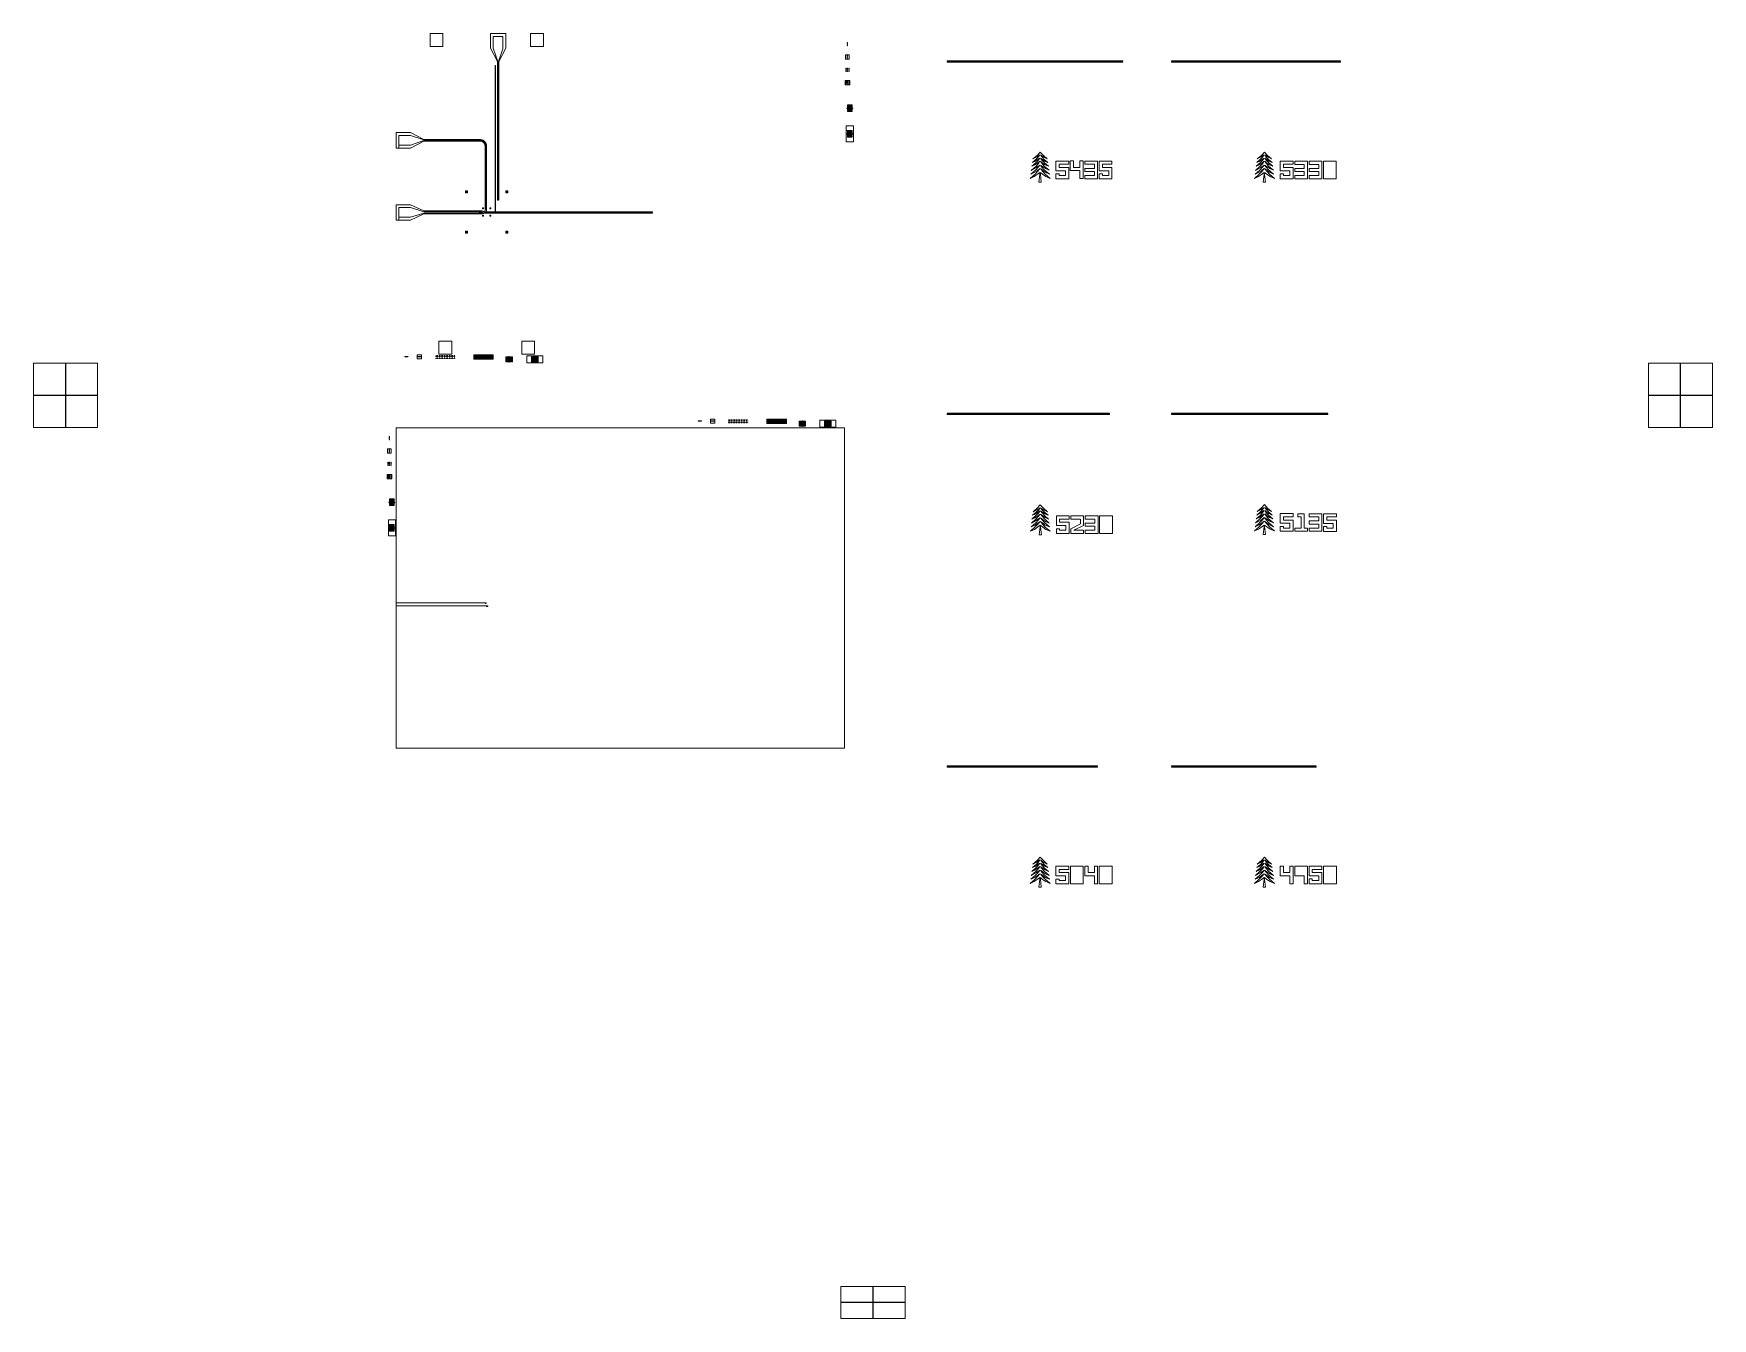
# Model space of a CAD drawing. Extents: x -65500 to 65500, y -72000 to 28218.
import ezdxf

# ---------------------------------------------------------------- set-up
doc = ezdxf.new("R2010")
doc.units = 0
doc.header["$MEASUREMENT"] = 0
doc.linetypes.add('DCAD_Continuous', pattern=[0])
doc.layers.get('0').update_dxf_attribs({"color": 1, "linetype": 'DCAD_Continuous', "lineweight": 0, "true_color": 0xff0000})

msp = doc.modelspace()

# ---------------------------------------------------------------- linework, layer by layer
at = {"lineweight": 0, "flags": 128}
for points in [[(-34564.895, 27217.5), (-34564.895, 28217.5), (-33564.895, 28217.5), (-33564.895, 27217.5), (-34564.895, 27217.5)], [(-29309.895, 15217.5), (-29309.895, 26042.5), (-29854.895, 27092.5), (-29854.895, 28217.5), (-28654.895, 28217.5), (-28654.895, 27092.5), (-29199.895, 26042.5), (-29199.895, 15217.5), (-29229.895, 15217.5), (-29229.895, 26042.5), (-28879.895, 27037.5), (-28879.895, 27992.5), (-29629.895, 27992.5), (-29629.895, 27092.5), (-29279.895, 26042.5), (-29279.895, 15217.5), (-29309.895, 15217.5)], [(-26714.895, 27217.5), (-26714.895, 28217.5), (-25714.895, 28217.5), (-25714.895, 27217.5), (-26714.895, 27217.5)], [(-2017.5, 27502.5), (-2017.5, 27522.5), (-1997.5, 27522.5), (-1997.5, 27502.5), (-2017.5, 27502.5)], [(-2157.5, 26217.5), (-2157.5, 26567.5), (-1857.5, 26567.5), (-1857.5, 26217.5), (-2017.5, 26217.5), (-2017.5, 26262.5), (-1997.5, 26262.5), (-1997.5, 26282.5), (-2017.5, 26282.5), (-2017.5, 26302.5), (-1997.5, 26302.5), (-1997.5, 26322.5), (-2017.5, 26322.5), (-2017.5, 26342.5), (-1997.5, 26342.5), (-1997.5, 26362.5), (-2017.5, 26362.5), (-2017.5, 26382.5), (-1997.5, 26382.5), (-1997.5, 26402.5), (-2017.5, 26402.5), (-2017.5, 26422.5), (-1997.5, 26422.5), (-1997.5, 26442.5), (-2017.5, 26442.5), (-2017.5, 26462.5), (-1997.5, 26462.5), (-1997.5, 26482.5), (-2017.5, 26482.5), (-2017.5, 26502.5), (-1997.5, 26502.5), (-1997.5, 26522.5), (-2017.5, 26522.5), (-2017.5, 26217.5), (-2157.5, 26217.5)], [(-2017.5, 27462.5), (-2017.5, 27482.5), (-1997.5, 27482.5), (-1997.5, 27462.5), (-2017.5, 27462.5)], [(-2017.5, 27422.5), (-2017.5, 27442.5), (-1997.5, 27442.5), (-1997.5, 27422.5), (-2017.5, 27422.5)], [(-2017.5, 27382.5), (-2017.5, 27402.5), (-1997.5, 27402.5), (-1997.5, 27382.5), (-2017.5, 27382.5)], [(-2017.5, 27342.5), (-2017.5, 27362.5), (-1997.5, 27362.5), (-1997.5, 27342.5), (-2017.5, 27342.5)], [(-2017.5, 27302.5), (-2017.5, 27322.5), (-1997.5, 27322.5), (-1997.5, 27302.5), (-2017.5, 27302.5)], [(-2017.5, 27262.5), (-2017.5, 27282.5), (-1997.5, 27282.5), (-1997.5, 27262.5), (-2017.5, 27262.5)], [(-29489.895, 19292.5), (-29489.895, 25717.5), (-29459.895, 25717.5), (-29459.895, 19292.5), (-29489.895, 19292.5)], [(-2117.5, 25502.5), (-2117.5, 25522.5), (-2097.5, 25522.5), (-2097.5, 25502.5), (-2117.5, 25502.5)], [(-2117.5, 25462.5), (-2117.5, 25482.5), (-2097.5, 25482.5), (-2097.5, 25462.5), (-2117.5, 25462.5)], [(-2117.5, 25422.5), (-2117.5, 25442.5), (-2097.5, 25442.5), (-2097.5, 25422.5), (-2117.5, 25422.5)], [(-2117.5, 25382.5), (-2117.5, 25402.5), (-2097.5, 25402.5), (-2097.5, 25382.5), (-2117.5, 25382.5)], [(-2117.5, 25342.5), (-2117.5, 25362.5), (-2097.5, 25362.5), (-2097.5, 25342.5), (-2117.5, 25342.5)], [(-2117.5, 25302.5), (-2117.5, 25322.5), (-2097.5, 25322.5), (-2097.5, 25302.5), (-2117.5, 25302.5)], [(-2117.5, 25262.5), (-2117.5, 25282.5), (-2097.5, 25282.5), (-2097.5, 25262.5), (-2117.5, 25262.5)], [(-2017.5, 25502.5), (-2017.5, 25522.5), (-1997.5, 25522.5), (-1997.5, 25502.5), (-2017.5, 25502.5)], [(-2017.5, 25462.5), (-2017.5, 25482.5), (-1997.5, 25482.5), (-1997.5, 25462.5), (-2017.5, 25462.5)], [(-2017.5, 25422.5), (-2017.5, 25442.5), (-1997.5, 25442.5), (-1997.5, 25422.5), (-2017.5, 25422.5)], [(-2017.5, 25382.5), (-2017.5, 25402.5), (-1997.5, 25402.5), (-1997.5, 25382.5), (-2017.5, 25382.5)], [(-2017.5, 25342.5), (-2017.5, 25362.5), (-1997.5, 25362.5), (-1997.5, 25342.5), (-2017.5, 25342.5)], [(-2017.5, 25302.5), (-2017.5, 25322.5), (-1997.5, 25322.5), (-1997.5, 25302.5), (-2017.5, 25302.5)], [(-2017.5, 25262.5), (-2017.5, 25282.5), (-1997.5, 25282.5), (-1997.5, 25262.5), (-2017.5, 25262.5)], [(-1887.5, 25502.5), (-1887.5, 25522.5), (-1867.5, 25522.5), (-1867.5, 25502.5), (-1887.5, 25502.5)], [(-1887.5, 25462.5), (-1887.5, 25482.5), (-1867.5, 25482.5), (-1867.5, 25462.5), (-1887.5, 25462.5)], [(-1887.5, 25422.5), (-1887.5, 25442.5), (-1867.5, 25442.5), (-1867.5, 25422.5), (-1887.5, 25422.5)], [(-1887.5, 25382.5), (-1887.5, 25402.5), (-1867.5, 25402.5), (-1867.5, 25382.5), (-1887.5, 25382.5)], [(-1887.5, 25342.5), (-1887.5, 25362.5), (-1867.5, 25362.5), (-1867.5, 25342.5), (-1887.5, 25342.5)], [(-1887.5, 25302.5), (-1887.5, 25322.5), (-1867.5, 25322.5), (-1867.5, 25302.5), (-1887.5, 25302.5)], [(-1887.5, 25262.5), (-1887.5, 25282.5), (-1867.5, 25282.5), (-1867.5, 25262.5), (-1887.5, 25262.5)], [(5782.5, 26075), (5782.5, 26105), (19490.105, 26105), (19490.105, 26075), (5782.5, 26075)], [(5782.5, 25995), (5782.5, 26025), (19490.105, 26025), (19490.105, 25995), (5782.5, 25995)], [(23285.105, 26075), (23285.105, 26105), (36467.71, 26105), (36467.71, 26075), (23285.105, 26075)], [(23285.105, 25995), (23285.105, 26025), (36467.71, 26025), (36467.71, 25995), (23285.105, 25995)], [(-2167.5, 24217.5), (-2167.5, 24567.5), (-1817.5, 24567.5), (-1817.5, 24217.5), (-1887.5, 24217.5), (-1887.5, 24262.5), (-1867.5, 24262.5), (-1867.5, 24282.5), (-1887.5, 24282.5), (-1887.5, 24302.5), (-1867.5, 24302.5), (-1867.5, 24322.5), (-1887.5, 24322.5), (-1887.5, 24342.5), (-1867.5, 24342.5), (-1867.5, 24362.5), (-1887.5, 24362.5), (-1887.5, 24382.5), (-1867.5, 24382.5), (-1867.5, 24402.5), (-1887.5, 24402.5), (-1887.5, 24422.5), (-1867.5, 24422.5), (-1867.5, 24442.5), (-1887.5, 24442.5), (-1887.5, 24462.5), (-1867.5, 24462.5), (-1867.5, 24482.5), (-1887.5, 24482.5), (-1887.5, 24502.5), (-1867.5, 24502.5), (-1867.5, 24522.5), (-1887.5, 24522.5), (-1887.5, 24217.5), (-2017.5, 24217.5), (-2017.5, 24262.5), (-1997.5, 24262.5), (-1997.5, 24282.5), (-2017.5, 24282.5), (-2017.5, 24302.5), (-1997.5, 24302.5), (-1997.5, 24322.5), (-2017.5, 24322.5), (-2017.5, 24342.5), (-1997.5, 24342.5), (-1997.5, 24362.5), (-2017.5, 24362.5), (-2017.5, 24382.5), (-1997.5, 24382.5), (-1997.5, 24402.5), (-2017.5, 24402.5), (-2017.5, 24422.5), (-1997.5, 24422.5), (-1997.5, 24442.5), (-2017.5, 24442.5), (-2017.5, 24462.5), (-1997.5, 24462.5), (-1997.5, 24482.5), (-2017.5, 24482.5), (-2017.5, 24502.5), (-1997.5, 24502.5), (-1997.5, 24522.5), (-2017.5, 24522.5), (-2017.5, 24217.5), (-2117.5, 24217.5), (-2117.5, 24262.5), (-2097.5, 24262.5), (-2097.5, 24282.5), (-2117.5, 24282.5), (-2117.5, 24302.5), (-2097.5, 24302.5), (-2097.5, 24322.5), (-2117.5, 24322.5), (-2117.5, 24342.5), (-2097.5, 24342.5), (-2097.5, 24362.5), (-2117.5, 24362.5), (-2117.5, 24382.5), (-2097.5, 24382.5), (-2097.5, 24402.5), (-2117.5, 24402.5), (-2117.5, 24422.5), (-2097.5, 24422.5), (-2097.5, 24442.5), (-2117.5, 24442.5), (-2117.5, 24462.5), (-2097.5, 24462.5), (-2097.5, 24482.5), (-2117.5, 24482.5), (-2117.5, 24502.5), (-2097.5, 24502.5), (-2097.5, 24522.5), (-2117.5, 24522.5), (-2117.5, 24217.5), (-2167.5, 24217.5)], [(-2032.5, 22377.5), (-2032.5, 22407.5), (-1582.5, 22407.5), (-1582.5, 22377.5), (-2032.5, 22377.5)], [(-1995, 22617.5), (-1995, 22647.5), (-1620, 22647.5), (-1620, 22617.5), (-1995, 22617.5)], [(-1995, 22557.5), (-1995, 22587.5), (-1620, 22587.5), (-1620, 22557.5), (-1995, 22557.5)], [(-1995, 22497.5), (-1995, 22527.5), (-1620, 22527.5), (-1620, 22497.5), (-1995, 22497.5)], [(-1995, 22437.5), (-1995, 22467.5), (-1620, 22467.5), (-1620, 22437.5), (-1995, 22437.5)], [(-1995, 22317.5), (-1995, 22347.5), (-1620, 22347.5), (-1620, 22317.5), (-1995, 22317.5)], [(-1995, 22257.5), (-1995, 22287.5), (-1620, 22287.5), (-1620, 22257.5), (-1995, 22257.5)], [(-2082.5, 19767.5), (-2082.5, 20647.5), (-1995, 20647.5), (-1995, 20407.5), (-2032.5, 20407.5), (-2032.5, 20377.5), (-1995, 20377.5), (-1995, 20137.5), (-1620, 20137.5), (-1620, 20167.5), (-1995, 20167.5), (-1995, 20197.5), (-1620, 20197.5), (-1620, 20227.5), (-1995, 20227.5), (-1995, 20257.5), (-1620, 20257.5), (-1620, 20287.5), (-1995, 20287.5), (-1995, 20317.5), (-1620, 20317.5), (-1620, 20347.5), (-1995, 20347.5), (-1995, 20377.5), (-1582.5, 20377.5), (-1582.5, 20407.5), (-1995, 20407.5), (-1995, 20437.5), (-1620, 20437.5), (-1620, 20467.5), (-1995, 20467.5), (-1995, 20497.5), (-1620, 20497.5), (-1620, 20527.5), (-1995, 20527.5), (-1995, 20557.5), (-1620, 20557.5), (-1620, 20587.5), (-1995, 20587.5), (-1995, 20617.5), (-1620, 20617.5), (-1620, 20647.5), (-2082.5, 20647.5), (-2082.5, 21017.5), (-1532.5, 21017.5), (-1532.5, 19767.5), (-2082.5, 19767.5)], [(-1995, 22197.5), (-1995, 22227.5), (-1620, 22227.5), (-1620, 22197.5), (-1995, 22197.5)], [(-1995, 22137.5), (-1995, 22167.5), (-1620, 22167.5), (-1620, 22137.5), (-1995, 22137.5)], [(-37217.5, 19292.5), (-37217.5, 20492.5), (-36089.895, 20492.5), (-35039.895, 19947.5), (-30664.895, 19947.5), (-30640.27, 19947.445), (-30613.705, 19945.715), (-30587.27, 19942.565), (-30561.04, 19938.02), (-30535.09, 19932.08), (-30509.495, 19924.77), (-30484.32, 19916.105), (-30459.645, 19906.12), (-30435.54, 19894.83), (-30412.065, 19882.27), (-30389.295, 19868.485), (-30367.29, 19853.505), (-30346.11, 19837.375), (-30325.82, 19820.14), (-30306.48, 19801.85), (-30288.14, 19782.56), (-30270.85, 19762.315), (-30254.66, 19741.18), (-30239.62, 19719.215), (-30225.77, 19696.485), (-30213.155, 19673.045), (-30201.8, 19648.965), (-30191.74, 19624.32), (-30183.01, 19599.17), (-30175.63, 19573.595), (-30169.625, 19547.66), (-30165.005, 19521.44), (-30161.785, 19495.015), (-30159.98, 19468.46), (-30159.895, 19442.5), (-30159.895, 19292.5), (-30189.895, 19292.5), (-30189.895, 19437.5), (-30190.03, 19462.525), (-30191.495, 19487.505), (-30194.285, 19512.37), (-30198.4, 19537.055), (-30203.82, 19561.485), (-30210.53, 19585.59), (-30218.52, 19609.305), (-30227.755, 19632.56), (-30238.215, 19655.29), (-30249.875, 19677.435), (-30262.69, 19698.925), (-30276.635, 19719.7), (-30291.665, 19739.71), (-30307.74, 19758.885), (-30324.81, 19777.18), (-30342.835, 19794.545), (-30361.75, 19810.92), (-30381.515, 19826.265), (-30402.07, 19840.54), (-30423.355, 19853.7), (-30445.31, 19865.71), (-30467.87, 19876.53), (-30490.975, 19886.135), (-30514.56, 19894.5), (-30538.555, 19901.595), (-30562.895, 19907.405), (-30587.51, 19911.91), (-30612.33, 19915.1), (-30637.285, 19916.96), (-30659.895, 19917.5), (-35039.895, 19917.5), (-36089.895, 20267.5), (-36989.895, 20267.5), (-36989.895, 19292.5), (-37217.5, 19292.5)], [(-36989.895, 19292.5), (-36989.895, 19517.5), (-36089.895, 19517.5), (-35039.895, 19867.5), (-30659.895, 19867.5), (-30638.6, 19866.965), (-30616.305, 19865.245), (-30594.135, 19862.34), (-30572.15, 19858.255), (-30550.415, 19853.01), (-30528.985, 19846.615), (-30507.93, 19839.09), (-30487.305, 19830.455), (-30467.165, 19820.73), (-30447.575, 19809.95), (-30428.585, 19798.145), (-30410.25, 19785.34), (-30392.625, 19771.585), (-30375.755, 19756.905), (-30359.69, 19741.35), (-30344.475, 19724.96), (-30330.155, 19707.79), (-30316.77, 19689.875), (-30304.355, 19671.275), (-30292.95, 19652.045), (-30282.585, 19632.23), (-30273.285, 19611.895), (-30265.085, 19591.09), (-30258, 19569.88), (-30252.055, 19548.325), (-30247.27, 19526.48), (-30243.65, 19504.415), (-30241.21, 19482.185), (-30239.96, 19459.86), (-30239.895, 19437.5), (-30239.895, 19292.5), (-30269.895, 19292.5), (-30269.895, 19437.5), (-30269.92, 19458.62), (-30271.085, 19479.71), (-30273.39, 19500.705), (-30276.83, 19521.545), (-30281.395, 19542.17), (-30287.07, 19562.515), (-30293.835, 19582.525), (-30301.675, 19602.14), (-30310.565, 19621.3), (-30320.48, 19639.95), (-30331.39, 19658.035), (-30343.26, 19675.505), (-30356.06, 19692.305), (-30369.755, 19708.39), (-30384.295, 19723.705), (-30399.645, 19738.215), (-30415.76, 19751.87), (-30432.59, 19764.635), (-30450.085, 19776.47), (-30468.195, 19787.34), (-30486.865, 19797.21), (-30506.045, 19806.06), (-30525.675, 19813.855), (-30545.7, 19820.58), (-30566.06, 19826.205), (-30586.69, 19830.725), (-30607.54, 19834.12), (-30628.54, 19836.38), (-30649.63, 19837.5), (-35039.895, 19837.5), (-36089.895, 19292.5), (-36989.895, 19292.5)], [(-37214.895, 13667.5), (-37214.895, 14867.5), (-36089.895, 14867.5), (-35039.895, 14382.5), (-30499.895, 14382.5), (-30269.895, 14322.5), (-30269.895, 19292.5), (-30239.895, 19292.5), (-30239.895, 14522.5), (-30189.895, 14522.5), (-30189.895, 19292.5), (-30159.895, 19292.5), (-30159.895, 14322.5), (-29489.895, 14322.5), (-29489.895, 19292.5), (-29459.895, 19292.5), (-29459.895, 14322.5), (-17217.5, 14322.5), (-17217.5, 14292.5), (-30349.895, 14292.5), (-30499.895, 14317.5), (-30689.895, 14317.5), (-30689.895, 14302.5), (-30499.895, 14302.5), (-30499.895, 14257.5), (-30689.895, 14257.5), (-30689.895, 14242.5), (-30499.895, 14242.5), (-30499.895, 14212.5), (-30349.895, 14242.5), (-17217.5, 14242.5), (-17217.5, 14212.5), (-30249.895, 14212.5), (-30499.895, 14147.5), (-35039.895, 14147.5), (-36089.895, 13667.5), (-36989.895, 13667.5), (-36989.895, 13892.5), (-36089.895, 13892.5), (-35039.895, 14212.5), (-30514.895, 14212.5), (-30514.895, 14227.5), (-30704.895, 14227.5), (-30704.895, 14272.5), (-30514.895, 14272.5), (-30514.895, 14287.5), (-30704.895, 14287.5), (-30704.895, 14317.5), (-35039.895, 14317.5), (-36089.895, 14642.5), (-36989.895, 14642.5), (-36989.895, 13667.5), (-37214.895, 13667.5)], [(12949.42, 16634.505), (13024.375, 17257.57), (13024.375, 17386.4), (12818.515, 17225.295), (12581.67, 17067.4), (12270.14, 16920.275), (12640.88, 17252.93), (12846.145, 17466.085), (13022.035, 17681.535), (12802.725, 17521.35), (12636.935, 17398.98), (12321.67, 17255.23), (12688.25, 17572.665), (12885.62, 17785.825), (13024.375, 17960.275), (12751.41, 17773.98), (12581.67, 17667.4), (12354.465, 17550.365), (12719.83, 17888.455), (12905.355, 18089.77), (13022.035, 18255.415), (12846.145, 18117.4), (12672.46, 17995.035), (12394.285, 17864.24), (12704.04, 18137.14), (12865.88, 18302.93), (13019.69, 18510.73), (12822.46, 18377.93), (12684.305, 18271.35), (12436.445, 18161.72), (12723.775, 18409.505), (12869.83, 18547.665), (13022.035, 18756.675), (12794.83, 18595.035), (12480.95, 18440.46), (12808.505, 18718.125), (13043.115, 18974.515), (13292.2, 18705.56), (13600.595, 18440.46), (13280.355, 18595.035), (13059.51, 18756.675), (13213.25, 18559.505), (13363.25, 18401.61), (13652.125, 18161.72), (13390.88, 18275.295), (13252.725, 18373.98), (13059.51, 18510.73), (13201.41, 18318.715), (13386.935, 18125.295), (13689.605, 17864.24), (13426.41, 17983.19), (13232.99, 18117.4), (13059.51, 18255.415), (13177.725, 18097.665), (13367.2, 17880.56), (13741.135, 17552.71), (13457.99, 17683.19), (13296.145, 17789.77), (13057.17, 17960.275), (13181.67, 17797.665), (13367.2, 17592.4), (13759.875, 17252.885), (13434.305, 17402.93), (13284.305, 17513.455), (13057.17, 17681.535), (13221.145, 17477.93), (13434.305, 17248.98), (13816.09, 16922.615), (13485.62, 17067.4), (13229.04, 17241.085), (13057.17, 17386.4), (13057.17, 17257.57), (13132.125, 16634.505), (12949.42, 16634.505)], [(30452.025, 16634.505), (30526.98, 17257.57), (30526.98, 17386.4), (30321.12, 17225.295), (30084.275, 17067.4), (29772.745, 16920.275), (30143.485, 17252.93), (30348.75, 17466.085), (30524.64, 17681.535), (30305.33, 17521.35), (30139.54, 17398.98), (29824.275, 17255.23), (30190.855, 17572.665), (30388.225, 17785.825), (30526.98, 17960.275), (30254.015, 17773.98), (30084.275, 17667.4), (29857.07, 17550.365), (30222.435, 17888.455), (30407.96, 18089.77), (30524.64, 18255.415), (30348.75, 18117.4), (30175.065, 17995.035), (29896.89, 17864.24), (30206.645, 18137.14), (30368.485, 18302.93), (30522.295, 18510.73), (30325.065, 18377.93), (30186.91, 18271.35), (29939.05, 18161.72), (30226.38, 18409.505), (30372.435, 18547.665), (30524.64, 18756.675), (30297.435, 18595.035), (29983.555, 18440.46), (30311.11, 18718.125), (30545.72, 18974.515), (30794.805, 18705.56), (31103.2, 18440.46), (30782.96, 18595.035), (30562.115, 18756.675), (30715.855, 18559.505), (30865.855, 18401.61), (31154.73, 18161.72), (30893.485, 18275.295), (30755.33, 18373.98), (30562.115, 18510.73), (30704.015, 18318.715), (30889.54, 18125.295), (31192.21, 17864.24), (30929.015, 17983.19), (30735.595, 18117.4), (30562.115, 18255.415), (30680.33, 18097.665), (30869.805, 17880.56), (31243.74, 17552.71), (30960.595, 17683.19), (30798.75, 17789.77), (30559.775, 17960.275), (30684.275, 17797.665), (30869.805, 17592.4), (31262.48, 17252.885), (30936.91, 17402.93), (30786.91, 17513.455), (30559.775, 17681.535), (30723.75, 17477.93), (30936.91, 17248.98), (31318.695, 16922.615), (30988.225, 17067.4), (30731.645, 17241.085), (30559.775, 17386.4), (30559.775, 17257.57), (30634.73, 16634.505), (30452.025, 16634.505)], [(14274.14, 16898.525), (14274.14, 17273.525), (14524.14, 17273.525), (14524.14, 17148.525), (15024.14, 17148.525), (15024.14, 17523.525), (14274.14, 17523.525), (14274.14, 18273.525), (15274.14, 18273.525), (15274.14, 18023.525), (14524.14, 18023.525), (14524.14, 17773.525), (15274.14, 17773.525), (15274.14, 16898.525), (14274.14, 16898.525)], [(16149.8, 16904.945), (16147.5, 17529.945), (15397.5, 17529.945), (15397.5, 18279.945), (15647.5, 18279.945), (15647.5, 17779.945), (16147.5, 17779.945), (16147.5, 18279.945), (16397.5, 18279.945), (16397.5, 16904.945), (16149.8, 16904.945)], [(16526.525, 16897.17), (16526.525, 17147.17), (17276.525, 17147.17), (17276.525, 17462.17), (16526.525, 17462.17), (16526.525, 17707.17), (17276.525, 17707.17), (17276.525, 18022.17), (16526.525, 18022.17), (16526.525, 18272.17), (17526.525, 18272.17), (17526.525, 16897.17), (16526.525, 16897.17)], [(17646.365, 16898.525), (17646.365, 17273.525), (17896.365, 17273.525), (17896.365, 17148.525), (18396.365, 17148.525), (18396.365, 17523.525), (17646.365, 17523.525), (17646.365, 18273.525), (18646.365, 18273.525), (18646.365, 18023.525), (17896.365, 18023.525), (17896.365, 17773.525), (18646.365, 17773.525), (18646.365, 16898.525), (17646.365, 16898.525)], [(31776.745, 16898.525), (31776.745, 17273.525), (32026.745, 17273.525), (32026.745, 17148.525), (32526.745, 17148.525), (32526.745, 17523.525), (31776.745, 17523.525), (31776.745, 18273.525), (32776.745, 18273.525), (32776.745, 18023.525), (32026.745, 18023.525), (32026.745, 17773.525), (32776.745, 17773.525), (32776.745, 16898.525), (31776.745, 16898.525)], [(32903.06, 16891.375), (32903.06, 17141.375), (33653.06, 17141.375), (33653.06, 17456.375), (32903.06, 17456.375), (32903.06, 17701.375), (33653.06, 17701.375), (33653.06, 18016.375), (32903.06, 18016.375), (32903.06, 18266.375), (33903.06, 18266.375), (33903.06, 16891.375), (32903.06, 16891.375)], [(34030.46, 16891.375), (34030.46, 17141.375), (34780.46, 17141.375), (34780.46, 17456.375), (34030.46, 17456.375), (34030.46, 17701.375), (34780.46, 17701.375), (34780.46, 18016.375), (34030.46, 18016.375), (34030.46, 18266.375), (35030.46, 18266.375), (35030.46, 16891.375), (34030.46, 16891.375)], [(35150.475, 16889.355), (35150.475, 18264.355), (36150.475, 18264.355), (36150.475, 16889.355), (35150.475, 16889.355)], [(-31789.895, 15807.5), (-31789.895, 15957.5), (-31639.895, 15957.5), (-31639.895, 15807.5), (-31727.395, 15807.5), (-31727.395, 15832.5), (-31702.395, 15832.5), (-31702.395, 15870), (-31664.895, 15870), (-31664.895, 15895), (-31702.395, 15895), (-31702.395, 15932.5), (-31727.395, 15932.5), (-31727.395, 15895), (-31764.895, 15895), (-31764.895, 15870), (-31727.395, 15870), (-31727.395, 15807.5), (-31789.895, 15807.5)], [(-28639.895, 15807.5), (-28639.895, 15957.5), (-28489.895, 15957.5), (-28489.895, 15807.5), (-28577.395, 15807.5), (-28577.395, 15832.5), (-28552.395, 15832.5), (-28552.395, 15870), (-28514.895, 15870), (-28514.895, 15895), (-28552.395, 15895), (-28552.395, 15932.5), (-28577.395, 15932.5), (-28577.395, 15895), (-28614.895, 15895), (-28614.895, 15870), (-28577.395, 15870), (-28577.395, 15807.5), (-28639.895, 15807.5)], [(-37217.5, 13667.5), (-37217.5, 14867.5), (-37214.895, 14867.5), (-37214.895, 13667.5), (-37217.5, 13667.5)], [(-30464.895, 14557.5), (-30464.895, 14632.5), (-30389.895, 14632.5), (-30389.895, 14557.5), (-30432.395, 14557.5), (-30432.395, 14570), (-30422.395, 14570), (-30422.395, 14590), (-30402.395, 14590), (-30402.395, 14600), (-30422.395, 14600), (-30422.395, 14620), (-30432.395, 14620), (-30432.395, 14600), (-30452.395, 14600), (-30452.395, 14590), (-30432.395, 14590), (-30432.395, 14557.5), (-30464.895, 14557.5)], [(-29889.895, 14557.5), (-29889.895, 14632.5), (-29814.895, 14632.5), (-29814.895, 14557.5), (-29857.395, 14557.5), (-29857.395, 14570), (-29847.395, 14570), (-29847.395, 14590), (-29827.395, 14590), (-29827.395, 14600), (-29847.395, 14600), (-29847.395, 14620), (-29857.395, 14620), (-29857.395, 14600), (-29877.395, 14600), (-29877.395, 14590), (-29857.395, 14590), (-29857.395, 14557.5), (-29889.895, 14557.5)], [(-30464.895, 13982.5), (-30464.895, 14057.5), (-30389.895, 14057.5), (-30389.895, 13982.5), (-30432.395, 13982.5), (-30432.395, 13995), (-30422.395, 13995), (-30422.395, 14015), (-30402.395, 14015), (-30402.395, 14025), (-30422.395, 14025), (-30422.395, 14045), (-30432.395, 14045), (-30432.395, 14025), (-30452.395, 14025), (-30452.395, 14015), (-30432.395, 14015), (-30432.395, 13982.5), (-30464.895, 13982.5)], [(-29889.895, 13982.5), (-29889.895, 14057.5), (-29814.895, 14057.5), (-29814.895, 13982.5), (-29857.395, 13982.5), (-29857.395, 13995), (-29847.395, 13995), (-29847.395, 14015), (-29827.395, 14015), (-29827.395, 14025), (-29847.395, 14025), (-29847.395, 14045), (-29857.395, 14045), (-29857.395, 14025), (-29877.395, 14025), (-29877.395, 14015), (-29857.395, 14015), (-29857.395, 13982.5), (-29889.895, 13982.5)], [(-31789.88, 12657.5), (-31789.895, 12807.5), (-31639.895, 12807.5), (-31639.895, 12657.5), (-31727.395, 12657.5), (-31727.395, 12682.5), (-31702.395, 12682.5), (-31702.395, 12720), (-31664.895, 12720), (-31664.895, 12745), (-31702.395, 12745), (-31702.395, 12782.5), (-31727.395, 12782.5), (-31727.395, 12745), (-31764.895, 12745), (-31764.895, 12720), (-31727.395, 12720), (-31727.395, 12657.5), (-31789.88, 12657.5)], [(-28639.895, 12657.5), (-28639.895, 12807.5), (-28489.895, 12807.5), (-28489.895, 12657.5), (-28577.395, 12657.5), (-28577.395, 12680), (-28552.395, 12680), (-28552.395, 12720), (-28514.895, 12720), (-28514.895, 12745), (-28552.395, 12745), (-28552.395, 12782.5), (-28577.395, 12782.5), (-28577.395, 12745), (-28612.395, 12745), (-28612.395, 12720), (-28577.395, 12720), (-28577.395, 12657.5), (-28639.895, 12657.5)], [(-33869.895, 3217.5), (-33869.895, 4217.5), (-32869.895, 4217.5), (-32869.895, 3217.5), (-33869.895, 3217.5)], [(-27409.895, 3217.5), (-27409.895, 4217.5), (-26409.895, 4217.5), (-26409.895, 3217.5), (-27409.895, 3217.5)], [(-36522.5, 2997.5), (-36522.5, 3017.5), (-36502.5, 3017.5), (-36502.5, 2997.5), (-36522.5, 2997.5)], [(-36482.5, 2997.5), (-36482.5, 3017.5), (-36462.5, 3017.5), (-36462.5, 2997.5), (-36482.5, 2997.5)], [(-36442.5, 2997.5), (-36442.5, 3017.5), (-36422.5, 3017.5), (-36422.5, 2997.5), (-36442.5, 2997.5)], [(-36402.5, 2997.5), (-36402.5, 3017.5), (-36382.5, 3017.5), (-36382.5, 2997.5), (-36402.5, 2997.5)], [(-36362.5, 2997.5), (-36362.5, 3017.5), (-36342.5, 3017.5), (-36342.5, 2997.5), (-36362.5, 2997.5)], [(-36322.5, 2997.5), (-36322.5, 3017.5), (-36302.5, 3017.5), (-36302.5, 2997.5), (-36322.5, 2997.5)], [(-36282.5, 2997.5), (-36282.5, 3017.5), (-36262.5, 3017.5), (-36262.5, 2997.5), (-36282.5, 2997.5)], [(-35567.5, 2857.5), (-35567.5, 3017.5), (-35522.5, 3017.5), (-35522.5, 2997.5), (-35502.5, 2997.5), (-35502.5, 3017.5), (-35482.5, 3017.5), (-35482.5, 2997.5), (-35462.5, 2997.5), (-35462.5, 3017.5), (-35442.5, 3017.5), (-35442.5, 2997.5), (-35422.5, 2997.5), (-35422.5, 3017.5), (-35402.5, 3017.5), (-35402.5, 2997.5), (-35382.5, 2997.5), (-35382.5, 3017.5), (-35362.5, 3017.5), (-35362.5, 2997.5), (-35342.5, 2997.5), (-35342.5, 3017.5), (-35322.5, 3017.5), (-35322.5, 2997.5), (-35302.5, 2997.5), (-35302.5, 3017.5), (-35282.5, 3017.5), (-35282.5, 2997.5), (-35262.5, 2997.5), (-35262.5, 3017.5), (-35567.5, 3017.5), (-35567.5, 3157.5), (-35217.5, 3157.5), (-35217.5, 2857.5), (-35567.5, 2857.5)], [(-34150, 3097.5), (-34150, 3117.5), (-34135, 3117.5), (-34135, 3097.5), (-34150, 3097.5)], [(-34150, 2997.5), (-34150, 3017.5), (-34135, 3017.5), (-34135, 2997.5), (-34150, 2997.5)], [(-34150, 2867.5), (-34150, 2887.5), (-34135, 2887.5), (-34135, 2867.5), (-34150, 2867.5)], [(-34120, 3097.5), (-34120, 3117.5), (-34105, 3117.5), (-34105, 3097.5), (-34120, 3097.5)], [(-34120, 2997.5), (-34120, 3017.5), (-34105, 3017.5), (-34105, 2997.5), (-34120, 2997.5)], [(-34120, 2867.5), (-34120, 2887.5), (-34105, 2887.5), (-34105, 2867.5), (-34120, 2867.5)], [(-34090, 3097.5), (-34090, 3117.5), (-34075, 3117.5), (-34075, 3097.5), (-34090, 3097.5)], [(-34090, 2997.5), (-34090, 3017.5), (-34075, 3017.5), (-34075, 2997.5), (-34090, 2997.5)], [(-34090, 2867.5), (-34090, 2887.5), (-34075, 2887.5), (-34075, 2867.5), (-34090, 2867.5)], [(-34060, 3097.5), (-34060, 3117.5), (-34045, 3117.5), (-34045, 3097.5), (-34060, 3097.5)], [(-34060, 2997.5), (-34060, 3017.5), (-34045, 3017.5), (-34045, 2997.5), (-34060, 2997.5)], [(-34060, 2867.5), (-34060, 2887.5), (-34045, 2887.5), (-34045, 2867.5), (-34060, 2867.5)], [(-34030, 3097.5), (-34030, 3117.5), (-34015, 3117.5), (-34015, 3097.5), (-34030, 3097.5)], [(-34030, 2997.5), (-34030, 3017.5), (-34015, 3017.5), (-34015, 2997.5), (-34030, 2997.5)], [(-34030, 2867.5), (-34030, 2887.5), (-34015, 2887.5), (-34015, 2867.5), (-34030, 2867.5)], [(-34000, 3097.5), (-34000, 3117.5), (-33985, 3117.5), (-33985, 3097.5), (-34000, 3097.5)], [(-34000, 2997.5), (-34000, 3017.5), (-33985, 3017.5), (-33985, 2997.5), (-34000, 2997.5)], [(-34000, 2867.5), (-34000, 2887.5), (-33985, 2887.5), (-33985, 2867.5), (-34000, 2867.5)], [(-33970, 3097.5), (-33970, 3117.5), (-33955, 3117.5), (-33955, 3097.5), (-33970, 3097.5)], [(-33970, 2997.5), (-33970, 3017.5), (-33955, 3017.5), (-33955, 2997.5), (-33970, 2997.5)], [(-33970, 2867.5), (-33970, 2887.5), (-33955, 2887.5), (-33955, 2867.5), (-33970, 2867.5)], [(-33940, 3097.5), (-33940, 3117.5), (-33925, 3117.5), (-33925, 3097.5), (-33940, 3097.5)], [(-33940, 2997.5), (-33940, 3017.5), (-33925, 3017.5), (-33925, 2997.5), (-33940, 2997.5)], [(-33940, 2867.5), (-33940, 2887.5), (-33925, 2887.5), (-33925, 2867.5), (-33940, 2867.5)], [(-33910, 3097.5), (-33910, 3117.5), (-33895, 3117.5), (-33895, 3097.5), (-33910, 3097.5)], [(-33910, 2997.5), (-33910, 3017.5), (-33895, 3017.5), (-33895, 2997.5), (-33910, 2997.5)], [(-33910, 2867.5), (-33910, 2887.5), (-33895, 2887.5), (-33895, 2867.5), (-33910, 2867.5)], [(-33880, 3097.5), (-33880, 3117.5), (-33865, 3117.5), (-33865, 3097.5), (-33880, 3097.5)], [(-33880, 2997.5), (-33880, 3017.5), (-33865, 3017.5), (-33865, 2997.5), (-33880, 2997.5)], [(-33880, 2867.5), (-33880, 2887.5), (-33865, 2887.5), (-33865, 2867.5), (-33880, 2867.5)], [(-33850, 3097.5), (-33850, 3117.5), (-33835, 3117.5), (-33835, 3097.5), (-33850, 3097.5)], [(-33850, 2997.5), (-33850, 3017.5), (-33835, 3017.5), (-33835, 2997.5), (-33850, 2997.5)], [(-33850, 2867.5), (-33850, 2887.5), (-33835, 2887.5), (-33835, 2867.5), (-33850, 2867.5)], [(-33820, 3097.5), (-33820, 3117.5), (-33805, 3117.5), (-33805, 3097.5), (-33820, 3097.5)], [(-33820, 2997.5), (-33820, 3017.5), (-33805, 3017.5), (-33805, 2997.5), (-33820, 2997.5)], [(-33820, 2867.5), (-33820, 2887.5), (-33805, 2887.5), (-33805, 2867.5), (-33820, 2867.5)], [(-33790, 3097.5), (-33790, 3117.5), (-33775, 3117.5), (-33775, 3097.5), (-33790, 3097.5)], [(-33790, 2997.5), (-33790, 3017.5), (-33775, 3017.5), (-33775, 2997.5), (-33790, 2997.5)], [(-33790, 2867.5), (-33790, 2887.5), (-33775, 2887.5), (-33775, 2867.5), (-33790, 2867.5)], [(-33760, 3097.5), (-33760, 3117.5), (-33745, 3117.5), (-33745, 3097.5), (-33760, 3097.5)], [(-33760, 2997.5), (-33760, 3017.5), (-33745, 3017.5), (-33745, 2997.5), (-33760, 2997.5)], [(-33760, 2867.5), (-33760, 2887.5), (-33745, 2887.5), (-33745, 2867.5), (-33760, 2867.5)], [(-33730, 3097.5), (-33730, 3117.5), (-33715, 3117.5), (-33715, 3097.5), (-33730, 3097.5)], [(-33730, 2997.5), (-33730, 3017.5), (-33715, 3017.5), (-33715, 2997.5), (-33730, 2997.5)], [(-33730, 2867.5), (-33730, 2887.5), (-33715, 2887.5), (-33715, 2867.5), (-33730, 2867.5)], [(-33700, 3097.5), (-33700, 3117.5), (-33685, 3117.5), (-33685, 3097.5), (-33700, 3097.5)], [(-33700, 2997.5), (-33700, 3017.5), (-33685, 3017.5), (-33685, 2997.5), (-33700, 2997.5)], [(-33700, 2867.5), (-33700, 2887.5), (-33685, 2887.5), (-33685, 2867.5), (-33700, 2867.5)], [(-33670, 3097.5), (-33670, 3117.5), (-33655, 3117.5), (-33655, 3097.5), (-33670, 3097.5)], [(-33670, 2997.5), (-33670, 3017.5), (-33655, 3017.5), (-33655, 2997.5), (-33670, 2997.5)], [(-33670, 2867.5), (-33670, 2887.5), (-33655, 2887.5), (-33655, 2867.5), (-33670, 2867.5)], [(-33640, 3097.5), (-33640, 3117.5), (-33625, 3117.5), (-33625, 3097.5), (-33640, 3097.5)], [(-33640, 2997.5), (-33640, 3017.5), (-33625, 3017.5), (-33625, 2997.5), (-33640, 2997.5)], [(-33640, 2867.5), (-33640, 2887.5), (-33625, 2887.5), (-33625, 2867.5), (-33640, 2867.5)], [(-33610, 3097.5), (-33610, 3117.5), (-33595, 3117.5), (-33595, 3097.5), (-33610, 3097.5)], [(-33610, 2997.5), (-33610, 3017.5), (-33595, 3017.5), (-33595, 2997.5), (-33610, 2997.5)], [(-33610, 2867.5), (-33610, 2887.5), (-33595, 2887.5), (-33595, 2867.5), (-33610, 2867.5)], [(-33580, 3097.5), (-33580, 3117.5), (-33565, 3117.5), (-33565, 3097.5), (-33580, 3097.5)], [(-33580, 2997.5), (-33580, 3017.5), (-33565, 3017.5), (-33565, 2997.5), (-33580, 2997.5)], [(-33580, 2867.5), (-33580, 2887.5), (-33565, 2887.5), (-33565, 2867.5), (-33580, 2867.5)], [(-33550, 3097.5), (-33550, 3117.5), (-33535, 3117.5), (-33535, 3097.5), (-33550, 3097.5)], [(-33550, 2997.5), (-33550, 3017.5), (-33535, 3017.5), (-33535, 2997.5), (-33550, 2997.5)], [(-33550, 2867.5), (-33550, 2887.5), (-33535, 2887.5), (-33535, 2867.5), (-33550, 2867.5)], [(-33520, 3097.5), (-33520, 3117.5), (-33505, 3117.5), (-33505, 3097.5), (-33520, 3097.5)], [(-33520, 2997.5), (-33520, 3017.5), (-33505, 3017.5), (-33505, 2997.5), (-33520, 2997.5)], [(-33520, 2867.5), (-33520, 2887.5), (-33505, 2887.5), (-33505, 2867.5), (-33520, 2867.5)], [(-33490, 3097.5), (-33490, 3117.5), (-33475, 3117.5), (-33475, 3097.5), (-33490, 3097.5)], [(-33490, 2997.5), (-33490, 3017.5), (-33475, 3017.5), (-33475, 2997.5), (-33490, 2997.5)], [(-33490, 2867.5), (-33490, 2887.5), (-33475, 2887.5), (-33475, 2867.5), (-33490, 2867.5)], [(-33460, 3097.5), (-33460, 3117.5), (-33445, 3117.5), (-33445, 3097.5), (-33460, 3097.5)], [(-33460, 2997.5), (-33460, 3017.5), (-33445, 3017.5), (-33445, 2997.5), (-33460, 2997.5)], [(-33460, 2867.5), (-33460, 2887.5), (-33445, 2887.5), (-33445, 2867.5), (-33460, 2867.5)], [(-33430, 3097.5), (-33430, 3117.5), (-33415, 3117.5), (-33415, 3097.5), (-33430, 3097.5)], [(-33430, 2997.5), (-33430, 3017.5), (-33415, 3017.5), (-33415, 2997.5), (-33430, 2997.5)], [(-33430, 2867.5), (-33430, 2887.5), (-33415, 2887.5), (-33415, 2867.5), (-33430, 2867.5)], [(-33400, 3097.5), (-33400, 3117.5), (-33385, 3117.5), (-33385, 3097.5), (-33400, 3097.5)], [(-33400, 2997.5), (-33400, 3017.5), (-33385, 3017.5), (-33385, 2997.5), (-33400, 2997.5)], [(-33400, 2867.5), (-33400, 2887.5), (-33385, 2887.5), (-33385, 2867.5), (-33400, 2867.5)], [(-33370, 3097.5), (-33370, 3117.5), (-33355, 3117.5), (-33355, 3097.5), (-33370, 3097.5)], [(-33370, 2997.5), (-33370, 3017.5), (-33355, 3017.5), (-33355, 2997.5), (-33370, 2997.5)], [(-33370, 2867.5), (-33370, 2887.5), (-33355, 2887.5), (-33355, 2867.5), (-33370, 2867.5)], [(-33340, 3097.5), (-33340, 3117.5), (-33325, 3117.5), (-33325, 3097.5), (-33340, 3097.5)], [(-33340, 2997.5), (-33340, 3017.5), (-33325, 3017.5), (-33325, 2997.5), (-33340, 2997.5)], [(-33340, 2867.5), (-33340, 2887.5), (-33325, 2887.5), (-33325, 2867.5), (-33340, 2867.5)], [(-33310, 3097.5), (-33310, 3117.5), (-33295, 3117.5), (-33295, 3097.5), (-33310, 3097.5)], [(-33310, 2997.5), (-33310, 3017.5), (-33295, 3017.5), (-33295, 2997.5), (-33310, 2997.5)], [(-33310, 2867.5), (-33310, 2887.5), (-33295, 2887.5), (-33295, 2867.5), (-33310, 2867.5)], [(-33280, 3097.5), (-33280, 3117.5), (-33265, 3117.5), (-33265, 3097.5), (-33280, 3097.5)], [(-33280, 2997.5), (-33280, 3017.5), (-33265, 3017.5), (-33265, 2997.5), (-33280, 2997.5)], [(-33280, 2867.5), (-33280, 2887.5), (-33265, 2887.5), (-33265, 2867.5), (-33280, 2867.5)], [(-33250, 3097.5), (-33250, 3117.5), (-33235, 3117.5), (-33235, 3097.5), (-33250, 3097.5)], [(-33250, 2997.5), (-33250, 3017.5), (-33235, 3017.5), (-33235, 2997.5), (-33250, 2997.5)], [(-33250, 2867.5), (-33250, 2887.5), (-33235, 2887.5), (-33235, 2867.5), (-33250, 2867.5)], [(-33220, 3097.5), (-33220, 3117.5), (-33205, 3117.5), (-33205, 3097.5), (-33220, 3097.5)], [(-33220, 2997.5), (-33220, 3017.5), (-33205, 3017.5), (-33205, 2997.5), (-33220, 2997.5)], [(-33220, 2867.5), (-33220, 2887.5), (-33205, 2887.5), (-33205, 2867.5), (-33220, 2867.5)], [(-33190, 3097.5), (-33190, 3117.5), (-33175, 3117.5), (-33175, 3097.5), (-33190, 3097.5)], [(-33190, 2997.5), (-33190, 3017.5), (-33175, 3017.5), (-33175, 2997.5), (-33190, 2997.5)], [(-33190, 2867.5), (-33190, 2887.5), (-33175, 2887.5), (-33175, 2867.5), (-33190, 2867.5)], [(-33160, 3097.5), (-33160, 3117.5), (-33145, 3117.5), (-33145, 3097.5), (-33160, 3097.5)], [(-33160, 2997.5), (-33160, 3017.5), (-33145, 3017.5), (-33145, 2997.5), (-33160, 2997.5)], [(-33160, 2867.5), (-33160, 2887.5), (-33145, 2887.5), (-33145, 2867.5), (-33160, 2867.5)], [(-33130, 3097.5), (-33130, 3117.5), (-33115, 3117.5), (-33115, 3097.5), (-33130, 3097.5)], [(-33130, 2997.5), (-33130, 3017.5), (-33115, 3017.5), (-33115, 2997.5), (-33130, 2997.5)], [(-33130, 2867.5), (-33130, 2887.5), (-33115, 2887.5), (-33115, 2867.5), (-33130, 2867.5)], [(-33100, 3097.5), (-33100, 3117.5), (-33085, 3117.5), (-33085, 3097.5), (-33100, 3097.5)], [(-33100, 2997.5), (-33100, 3017.5), (-33085, 3017.5), (-33085, 2997.5), (-33100, 2997.5)], [(-33100, 2867.5), (-33100, 2887.5), (-33085, 2887.5), (-33085, 2867.5), (-33100, 2867.5)], [(-33070, 3097.5), (-33070, 3117.5), (-33055, 3117.5), (-33055, 3097.5), (-33070, 3097.5)], [(-33070, 2997.5), (-33070, 3017.5), (-33055, 3017.5), (-33055, 2997.5), (-33070, 2997.5)], [(-33070, 2867.5), (-33070, 2887.5), (-33055, 2887.5), (-33055, 2867.5), (-33070, 2867.5)], [(-33040, 3097.5), (-33040, 3117.5), (-33025, 3117.5), (-33025, 3097.5), (-33040, 3097.5)], [(-33040, 2997.5), (-33040, 3017.5), (-33025, 3017.5), (-33025, 2997.5), (-33040, 2997.5)], [(-33040, 2867.5), (-33040, 2887.5), (-33025, 2887.5), (-33025, 2867.5), (-33040, 2867.5)], [(-33010, 3097.5), (-33010, 3117.5), (-32995, 3117.5), (-32995, 3097.5), (-33010, 3097.5)], [(-33010, 2997.5), (-33010, 3017.5), (-32995, 3017.5), (-32995, 2997.5), (-33010, 2997.5)], [(-33010, 2867.5), (-33010, 2887.5), (-32995, 2887.5), (-32995, 2867.5), (-33010, 2867.5)], [(-32980, 3097.5), (-32980, 3117.5), (-32965, 3117.5), (-32965, 3097.5), (-32980, 3097.5)], [(-32980, 2997.5), (-32980, 3017.5), (-32965, 3017.5), (-32965, 2997.5), (-32980, 2997.5)], [(-32980, 2867.5), (-32980, 2887.5), (-32965, 2887.5), (-32965, 2867.5), (-32980, 2867.5)], [(-32950, 3097.5), (-32950, 3117.5), (-32935, 3117.5), (-32935, 3097.5), (-32950, 3097.5)], [(-32950, 2997.5), (-32950, 3017.5), (-32935, 3017.5), (-32935, 2997.5), (-32950, 2997.5)], [(-32950, 2867.5), (-32950, 2887.5), (-32935, 2887.5), (-32935, 2867.5), (-32950, 2867.5)], [(-32920, 3097.5), (-32920, 3117.5), (-32905, 3117.5), (-32905, 3097.5), (-32920, 3097.5)], [(-32920, 2997.5), (-32920, 3017.5), (-32905, 3017.5), (-32905, 2997.5), (-32920, 2997.5)], [(-32920, 2867.5), (-32920, 2887.5), (-32905, 2887.5), (-32905, 2867.5), (-32920, 2867.5)], [(-32890, 3097.5), (-32890, 3117.5), (-32875, 3117.5), (-32875, 3097.5), (-32890, 3097.5)], [(-32890, 2997.5), (-32890, 3017.5), (-32875, 3017.5), (-32875, 2997.5), (-32890, 2997.5)], [(-32890, 2867.5), (-32890, 2887.5), (-32875, 2887.5), (-32875, 2867.5), (-32890, 2867.5)], [(-32860, 3097.5), (-32860, 3117.5), (-32845, 3117.5), (-32845, 3097.5), (-32860, 3097.5)], [(-32860, 2997.5), (-32860, 3017.5), (-32845, 3017.5), (-32845, 2997.5), (-32860, 2997.5)], [(-32860, 2867.5), (-32860, 2887.5), (-32845, 2887.5), (-32845, 2867.5), (-32860, 2867.5)], [(-32830, 3097.5), (-32830, 3117.5), (-32815, 3117.5), (-32815, 3097.5), (-32830, 3097.5)], [(-32830, 2997.5), (-32830, 3017.5), (-32815, 3017.5), (-32815, 2997.5), (-32830, 2997.5)], [(-32830, 2867.5), (-32830, 2887.5), (-32815, 2887.5), (-32815, 2867.5), (-32830, 2867.5)], [(-32800, 3097.5), (-32800, 3117.5), (-32785, 3117.5), (-32785, 3097.5), (-32800, 3097.5)], [(-32800, 2997.5), (-32800, 3017.5), (-32785, 3017.5), (-32785, 2997.5), (-32800, 2997.5)], [(-32800, 2867.5), (-32800, 2887.5), (-32785, 2887.5), (-32785, 2867.5), (-32800, 2867.5)], [(-32770, 3097.5), (-32770, 3117.5), (-32755, 3117.5), (-32755, 3097.5), (-32770, 3097.5)], [(-32770, 2997.5), (-32770, 3017.5), (-32755, 3017.5), (-32755, 2997.5), (-32770, 2997.5)], [(-32770, 2867.5), (-32770, 2887.5), (-32755, 2887.5), (-32755, 2867.5), (-32770, 2867.5)], [(-32740, 3097.5), (-32740, 3117.5), (-32725, 3117.5), (-32725, 3097.5), (-32740, 3097.5)], [(-32740, 2997.5), (-32740, 3017.5), (-32725, 3017.5), (-32725, 2997.5), (-32740, 2997.5)], [(-32740, 2867.5), (-32740, 2887.5), (-32725, 2887.5), (-32725, 2867.5), (-32740, 2867.5)], [(-32710, 3097.5), (-32710, 3117.5), (-32695, 3117.5), (-32695, 3097.5), (-32710, 3097.5)], [(-32710, 2997.5), (-32710, 3017.5), (-32695, 3017.5), (-32695, 2997.5), (-32710, 2997.5)], [(-32710, 2867.5), (-32710, 2887.5), (-32695, 2887.5), (-32695, 2867.5), (-32710, 2867.5)], [(-32680, 3097.5), (-32680, 3117.5), (-32665, 3117.5), (-32665, 3097.5), (-32680, 3097.5)], [(-32680, 2997.5), (-32680, 3017.5), (-32665, 3017.5), (-32665, 2997.5), (-32680, 2997.5)], [(-32680, 2867.5), (-32680, 2887.5), (-32665, 2887.5), (-32665, 2867.5), (-32680, 2867.5)], [(-32650, 3097.5), (-32650, 3117.5), (-32635, 3117.5), (-32635, 3097.5), (-32650, 3097.5)], [(-32650, 2997.5), (-32650, 3017.5), (-32635, 3017.5), (-32635, 2997.5), (-32650, 2997.5)], [(-32650, 2867.5), (-32650, 2887.5), (-32635, 2887.5), (-32635, 2867.5), (-32650, 2867.5)], [(-31157.5, 2817.5), (-31157.5, 3167.5), (-29627.5, 3167.5), (-29627.5, 2817.5), (-29650, 2817.5), (-29650, 2867.5), (-29635, 2867.5), (-29635, 2887.5), (-29650, 2887.5), (-29650, 2997.5), (-29635, 2997.5), (-29635, 3017.5), (-29650, 3017.5), (-29650, 3097.5), (-29635, 3097.5), (-29635, 3117.5), (-29650, 3117.5), (-29650, 2817.5), (-29680, 2817.5), (-29680, 2867.5), (-29665, 2867.5), (-29665, 2887.5), (-29680, 2887.5), (-29680, 2997.5), (-29665, 2997.5), (-29665, 3017.5), (-29680, 3017.5), (-29680, 3097.5), (-29665, 3097.5), (-29665, 3117.5), (-29680, 3117.5), (-29680, 2817.5), (-29710, 2817.5), (-29710, 2867.5), (-29695, 2867.5), (-29695, 2887.5), (-29710, 2887.5), (-29710, 2997.5), (-29695, 2997.5), (-29695, 3017.5), (-29710, 3017.5), (-29710, 3097.5), (-29695, 3097.5), (-29695, 3117.5), (-29710, 3117.5), (-29710, 2817.5), (-29740, 2817.5), (-29740, 2867.5), (-29725, 2867.5), (-29725, 2887.5), (-29740, 2887.5), (-29740, 2997.5), (-29725, 2997.5), (-29725, 3017.5), (-29740, 3017.5), (-29740, 3097.5), (-29725, 3097.5), (-29725, 3117.5), (-29740, 3117.5), (-29740, 2817.5), (-29770, 2817.5), (-29770, 2867.5), (-29755, 2867.5), (-29755, 2887.5), (-29770, 2887.5), (-29770, 2997.5), (-29755, 2997.5), (-29755, 3017.5), (-29770, 3017.5), (-29770, 3097.5), (-29755, 3097.5), (-29755, 3117.5), (-29770, 3117.5), (-29770, 2817.5), (-29800, 2817.5), (-29800, 2867.5), (-29785, 2867.5), (-29785, 2887.5), (-29800, 2887.5), (-29800, 2997.5), (-29785, 2997.5), (-29785, 3017.5), (-29800, 3017.5), (-29800, 3097.5), (-29785, 3097.5), (-29785, 3117.5), (-29800, 3117.5), (-29800, 2817.5), (-29830, 2817.5), (-29830, 2867.5), (-29815, 2867.5), (-29815, 2887.5), (-29830, 2887.5), (-29830, 2997.5), (-29815, 2997.5), (-29815, 3017.5), (-29830, 3017.5), (-29830, 3097.5), (-29815, 3097.5), (-29815, 3117.5), (-29830, 3117.5), (-29830, 2817.5), (-29860, 2817.5), (-29860, 2867.5), (-29845, 2867.5), (-29845, 2887.5), (-29860, 2887.5), (-29860, 2997.5), (-29845, 2997.5), (-29845, 3017.5), (-29860, 3017.5), (-29860, 3097.5), (-29845, 3097.5), (-29845, 3117.5), (-29860, 3117.5), (-29860, 2817.5), (-29890, 2817.5), (-29890, 2867.5), (-29875, 2867.5), (-29875, 2887.5), (-29890, 2887.5), (-29890, 2997.5), (-29875, 2997.5), (-29875, 3017.5), (-29890, 3017.5), (-29890, 3097.5), (-29875, 3097.5), (-29875, 3117.5), (-29890, 3117.5), (-29890, 2817.5), (-29920, 2817.5), (-29920, 2867.5), (-29905, 2867.5), (-29905, 2887.5), (-29920, 2887.5), (-29920, 2997.5), (-29905, 2997.5), (-29905, 3017.5), (-29920, 3017.5), (-29920, 3097.5), (-29905, 3097.5), (-29905, 3117.5), (-29920, 3117.5), (-29920, 2817.5), (-29950, 2817.5), (-29950, 2867.5), (-29935, 2867.5), (-29935, 2887.5), (-29950, 2887.5), (-29950, 2997.5), (-29935, 2997.5), (-29935, 3017.5), (-29950, 3017.5), (-29950, 3097.5), (-29935, 3097.5), (-29935, 3117.5), (-29950, 3117.5), (-29950, 2817.5), (-29980, 2817.5), (-29980, 2867.5), (-29965, 2867.5), (-29965, 2887.5), (-29980, 2887.5), (-29980, 2997.5), (-29965, 2997.5), (-29965, 3017.5), (-29980, 3017.5), (-29980, 3097.5), (-29965, 3097.5), (-29965, 3117.5), (-29980, 3117.5), (-29980, 2817.5), (-30010, 2817.5), (-30010, 2867.5), (-29995, 2867.5), (-29995, 2887.5), (-30010, 2887.5), (-30010, 2997.5), (-29995, 2997.5), (-29995, 3017.5), (-30010, 3017.5), (-30010, 3097.5), (-29995, 3097.5), (-29995, 3117.5), (-30010, 3117.5), (-30010, 2817.5), (-30040, 2817.5), (-30040, 2867.5), (-30025, 2867.5), (-30025, 2887.5), (-30040, 2887.5), (-30040, 2997.5), (-30025, 2997.5), (-30025, 3017.5), (-30040, 3017.5), (-30040, 3097.5), (-30025, 3097.5), (-30025, 3117.5), (-30040, 3117.5), (-30040, 2817.5), (-30070, 2817.5), (-30070, 2867.5), (-30055, 2867.5), (-30055, 2887.5), (-30070, 2887.5), (-30070, 2997.5), (-30055, 2997.5), (-30055, 3017.5), (-30070, 3017.5), (-30070, 3097.5), (-30055, 3097.5), (-30055, 3117.5), (-30070, 3117.5), (-30070, 2817.5), (-30100, 2817.5), (-30100, 2867.5), (-30085, 2867.5), (-30085, 2887.5), (-30100, 2887.5), (-30100, 2997.5), (-30085, 2997.5), (-30085, 3017.5), (-30100, 3017.5), (-30100, 3097.5), (-30085, 3097.5), (-30085, 3117.5), (-30100, 3117.5), (-30100, 2817.5), (-30130, 2817.5), (-30130, 2867.5), (-30115, 2867.5), (-30115, 2887.5), (-30130, 2887.5), (-30130, 2997.5), (-30115, 2997.5), (-30115, 3017.5), (-30130, 3017.5), (-30130, 3097.5), (-30115, 3097.5), (-30115, 3117.5), (-30130, 3117.5), (-30130, 2817.5), (-30160, 2817.5), (-30160, 2867.5), (-30145, 2867.5), (-30145, 2887.5), (-30160, 2887.5), (-30160, 2997.5), (-30145, 2997.5), (-30145, 3017.5), (-30160, 3017.5), (-30160, 3097.5), (-30145, 3097.5), (-30145, 3117.5), (-30160, 3117.5), (-30160, 2817.5), (-30190, 2817.5), (-30190, 2867.5), (-30175, 2867.5), (-30175, 2887.5), (-30190, 2887.5), (-30190, 2997.5), (-30175, 2997.5), (-30175, 3017.5), (-30190, 3017.5), (-30190, 3097.5), (-30175, 3097.5), (-30175, 3117.5), (-30190, 3117.5), (-30190, 2817.5), (-30220, 2817.5), (-30220, 2867.5), (-30205, 2867.5), (-30205, 2887.5), (-30220, 2887.5), (-30220, 2997.5), (-30205, 2997.5), (-30205, 3017.5), (-30220, 3017.5), (-30220, 3097.5), (-30205, 3097.5), (-30205, 3117.5), (-30220, 3117.5), (-30220, 2817.5), (-30250, 2817.5), (-30250, 2867.5), (-30235, 2867.5), (-30235, 2887.5), (-30250, 2887.5), (-30250, 2997.5), (-30235, 2997.5), (-30235, 3017.5), (-30250, 3017.5), (-30250, 3097.5), (-30235, 3097.5), (-30235, 3117.5), (-30250, 3117.5), (-30250, 2817.5), (-30280, 2817.5), (-30280, 2867.5), (-30265, 2867.5), (-30265, 2887.5), (-30280, 2887.5), (-30280, 2997.5), (-30265, 2997.5), (-30265, 3017.5), (-30280, 3017.5), (-30280, 3097.5), (-30265, 3097.5), (-30265, 3117.5), (-30280, 3117.5), (-30280, 2817.5), (-30310, 2817.5), (-30310, 2867.5), (-30295, 2867.5), (-30295, 2887.5), (-30310, 2887.5), (-30310, 2997.5), (-30295, 2997.5), (-30295, 3017.5), (-30310, 3017.5), (-30310, 3097.5), (-30295, 3097.5), (-30295, 3117.5), (-30310, 3117.5), (-30310, 2817.5), (-30340, 2817.5), (-30340, 2867.5), (-30325, 2867.5), (-30325, 2887.5), (-30340, 2887.5), (-30340, 2997.5), (-30325, 2997.5), (-30325, 3017.5), (-30340, 3017.5), (-30340, 3097.5), (-30325, 3097.5), (-30325, 3117.5), (-30340, 3117.5), (-30340, 2817.5), (-30370, 2817.5), (-30370, 2867.5), (-30355, 2867.5), (-30355, 2887.5), (-30370, 2887.5), (-30370, 2997.5), (-30355, 2997.5), (-30355, 3017.5), (-30370, 3017.5), (-30370, 3097.5), (-30355, 3097.5), (-30355, 3117.5), (-30370, 3117.5), (-30370, 2817.5), (-30400, 2817.5), (-30400, 2867.5), (-30385, 2867.5), (-30385, 2887.5), (-30400, 2887.5), (-30400, 2997.5), (-30385, 2997.5), (-30385, 3017.5), (-30400, 3017.5), (-30400, 3097.5), (-30385, 3097.5), (-30385, 3117.5), (-30400, 3117.5), (-30400, 2817.5), (-30430, 2817.5), (-30430, 2867.5), (-30415, 2867.5), (-30415, 2887.5), (-30430, 2887.5), (-30430, 2997.5), (-30415, 2997.5), (-30415, 3017.5), (-30430, 3017.5), (-30430, 3097.5), (-30415, 3097.5), (-30415, 3117.5), (-30430, 3117.5), (-30430, 2817.5), (-30460, 2817.5), (-30460, 2867.5), (-30445, 2867.5), (-30445, 2887.5), (-30460, 2887.5), (-30460, 2997.5), (-30445, 2997.5), (-30445, 3017.5), (-30460, 3017.5), (-30460, 3097.5), (-30445, 3097.5), (-30445, 3117.5), (-30460, 3117.5), (-30460, 2817.5), (-30490, 2817.5), (-30490, 2867.5), (-30475, 2867.5), (-30475, 2887.5), (-30490, 2887.5), (-30490, 2997.5), (-30475, 2997.5), (-30475, 3017.5), (-30490, 3017.5), (-30490, 3097.5), (-30475, 3097.5), (-30475, 3117.5), (-30490, 3117.5), (-30490, 2817.5), (-30520, 2817.5), (-30520, 2867.5), (-30505, 2867.5), (-30505, 2887.5), (-30520, 2887.5), (-30520, 2997.5), (-30505, 2997.5), (-30505, 3017.5), (-30520, 3017.5), (-30520, 3097.5), (-30505, 3097.5), (-30505, 3117.5), (-30520, 3117.5), (-30520, 2817.5), (-30550, 2817.5), (-30550, 2867.5), (-30535, 2867.5), (-30535, 2887.5), (-30550, 2887.5), (-30550, 2997.5), (-30535, 2997.5), (-30535, 3017.5), (-30550, 3017.5), (-30550, 3097.5), (-30535, 3097.5), (-30535, 3117.5), (-30550, 3117.5), (-30550, 2817.5), (-30580, 2817.5), (-30580, 2867.5), (-30565, 2867.5), (-30565, 2887.5), (-30580, 2887.5), (-30580, 2997.5), (-30565, 2997.5), (-30565, 3017.5), (-30580, 3017.5), (-30580, 3097.5), (-30565, 3097.5), (-30565, 3117.5), (-30580, 3117.5), (-30580, 2817.5), (-30610, 2817.5), (-30610, 2867.5), (-30595, 2867.5), (-30595, 2887.5), (-30610, 2887.5), (-30610, 2997.5), (-30595, 2997.5), (-30595, 3017.5), (-30610, 3017.5), (-30610, 3097.5), (-30595, 3097.5), (-30595, 3117.5), (-30610, 3117.5), (-30610, 2817.5), (-30640, 2817.5), (-30640, 2867.5), (-30625, 2867.5), (-30625, 2887.5), (-30640, 2887.5), (-30640, 2997.5), (-30625, 2997.5), (-30625, 3017.5), (-30640, 3017.5), (-30640, 3097.5), (-30625, 3097.5), (-30625, 3117.5), (-30640, 3117.5), (-30640, 2817.5), (-30670, 2817.5), (-30670, 2867.5), (-30655, 2867.5), (-30655, 2887.5), (-30670, 2887.5), (-30670, 2997.5), (-30655, 2997.5), (-30655, 3017.5), (-30670, 3017.5), (-30670, 3097.5), (-30655, 3097.5), (-30655, 3117.5), (-30670, 3117.5), (-30670, 2817.5), (-30700, 2817.5), (-30700, 2867.5), (-30685, 2867.5), (-30685, 2887.5), (-30700, 2887.5), (-30700, 2997.5), (-30685, 2997.5), (-30685, 3017.5), (-30700, 3017.5), (-30700, 3097.5), (-30685, 3097.5), (-30685, 3117.5), (-30700, 3117.5), (-30700, 2817.5), (-30730, 2817.5), (-30730, 2867.5), (-30715, 2867.5), (-30715, 2887.5), (-30730, 2887.5), (-30730, 2997.5), (-30715, 2997.5), (-30715, 3017.5), (-30730, 3017.5), (-30730, 3097.5), (-30715, 3097.5), (-30715, 3117.5), (-30730, 3117.5), (-30730, 2817.5), (-30760, 2817.5), (-30760, 2867.5), (-30745, 2867.5), (-30745, 2887.5), (-30760, 2887.5), (-30760, 2997.5), (-30745, 2997.5), (-30745, 3017.5), (-30760, 3017.5), (-30760, 3097.5), (-30745, 3097.5), (-30745, 3117.5), (-30760, 3117.5), (-30760, 2817.5), (-30790, 2817.5), (-30790, 2867.5), (-30775, 2867.5), (-30775, 2887.5), (-30790, 2887.5), (-30790, 2997.5), (-30775, 2997.5), (-30775, 3017.5), (-30790, 3017.5), (-30790, 3097.5), (-30775, 3097.5), (-30775, 3117.5), (-30790, 3117.5), (-30790, 2817.5), (-30820, 2817.5), (-30820, 2867.5), (-30805, 2867.5), (-30805, 2887.5), (-30820, 2887.5), (-30820, 2997.5), (-30805, 2997.5), (-30805, 3017.5), (-30820, 3017.5), (-30820, 3097.5), (-30805, 3097.5), (-30805, 3117.5), (-30820, 3117.5), (-30820, 2817.5), (-30850, 2817.5), (-30850, 2867.5), (-30835, 2867.5), (-30835, 2887.5), (-30850, 2887.5), (-30850, 2997.5), (-30835, 2997.5), (-30835, 3017.5), (-30850, 3017.5), (-30850, 3097.5), (-30835, 3097.5), (-30835, 3117.5), (-30850, 3117.5), (-30850, 2817.5), (-30880, 2817.5), (-30880, 2867.5), (-30865, 2867.5), (-30865, 2887.5), (-30880, 2887.5), (-30880, 2997.5), (-30865, 2997.5), (-30865, 3017.5), (-30880, 3017.5), (-30880, 3097.5), (-30865, 3097.5), (-30865, 3117.5), (-30880, 3117.5), (-30880, 2817.5), (-30910, 2817.5), (-30910, 2867.5), (-30895, 2867.5), (-30895, 2887.5), (-30910, 2887.5), (-30910, 2997.5), (-30895, 2997.5), (-30895, 3017.5), (-30910, 3017.5), (-30910, 3097.5), (-30895, 3097.5), (-30895, 3117.5), (-30910, 3117.5), (-30910, 2817.5), (-30940, 2817.5), (-30940, 2867.5), (-30925, 2867.5), (-30925, 2887.5), (-30940, 2887.5), (-30940, 2997.5), (-30925, 2997.5), (-30925, 3017.5), (-30940, 3017.5), (-30940, 3097.5), (-30925, 3097.5), (-30925, 3117.5), (-30940, 3117.5), (-30940, 2817.5), (-30970, 2817.5), (-30970, 2867.5), (-30955, 2867.5), (-30955, 2887.5), (-30970, 2887.5), (-30970, 2997.5), (-30955, 2997.5), (-30955, 3017.5), (-30970, 3017.5), (-30970, 3097.5), (-30955, 3097.5), (-30955, 3117.5), (-30970, 3117.5), (-30970, 2817.5), (-31000, 2817.5), (-31000, 2867.5), (-30985, 2867.5), (-30985, 2887.5), (-31000, 2887.5), (-31000, 2997.5), (-30985, 2997.5), (-30985, 3017.5), (-31000, 3017.5), (-31000, 3097.5), (-30985, 3097.5), (-30985, 3117.5), (-31000, 3117.5), (-31000, 2817.5), (-31030, 2817.5), (-31030, 2867.5), (-31015, 2867.5), (-31015, 2887.5), (-31030, 2887.5), (-31030, 2997.5), (-31015, 2997.5), (-31015, 3017.5), (-31030, 3017.5), (-31030, 3097.5), (-31015, 3097.5), (-31015, 3117.5), (-31030, 3117.5), (-31030, 2817.5), (-31060, 2817.5), (-31060, 2867.5), (-31045, 2867.5), (-31045, 2887.5), (-31060, 2887.5), (-31060, 2997.5), (-31045, 2997.5), (-31045, 3017.5), (-31060, 3017.5), (-31060, 3097.5), (-31045, 3097.5), (-31045, 3117.5), (-31060, 3117.5), (-31060, 2817.5), (-31090, 2817.5), (-31090, 2867.5), (-31075, 2867.5), (-31075, 2887.5), (-31090, 2887.5), (-31090, 2997.5), (-31075, 2997.5), (-31075, 3017.5), (-31090, 3017.5), (-31090, 3097.5), (-31075, 3097.5), (-31075, 3117.5), (-31090, 3117.5), (-31090, 2817.5), (-31120, 2817.5), (-31120, 2867.5), (-31105, 2867.5), (-31105, 2887.5), (-31120, 2887.5), (-31120, 2997.5), (-31105, 2997.5), (-31105, 3017.5), (-31120, 3017.5), (-31120, 3097.5), (-31105, 3097.5), (-31105, 3117.5), (-31120, 3117.5), (-31120, 2817.5), (-31150, 2817.5), (-31150, 2867.5), (-31135, 2867.5), (-31135, 2887.5), (-31150, 2887.5), (-31150, 2997.5), (-31135, 2997.5), (-31135, 3017.5), (-31150, 3017.5), (-31150, 3097.5), (-31135, 3097.5), (-31135, 3117.5), (-31150, 3117.5), (-31150, 2817.5), (-31157.5, 2817.5)], [(-28647.5, 2620), (-28647.5, 2995), (-28617.5, 2995), (-28617.5, 2620), (-28647.5, 2620)], [(-28587.5, 2620), (-28587.5, 2995), (-28557.5, 2995), (-28557.5, 2620), (-28587.5, 2620)], [(-28527.5, 2620), (-28527.5, 2995), (-28497.5, 2995), (-28497.5, 2620), (-28527.5, 2620)], [(-28467.5, 2620), (-28467.5, 2995), (-28437.5, 2995), (-28437.5, 2620), (-28467.5, 2620)], [(-28407.5, 2582.5), (-28407.5, 3032.5), (-28377.5, 3032.5), (-28377.5, 2582.5), (-28407.5, 2582.5)], [(-28347.5, 2620), (-28347.5, 2995), (-28317.5, 2995), (-28317.5, 2620), (-28347.5, 2620)], [(-28287.5, 2620), (-28287.5, 2995), (-28257.5, 2995), (-28257.5, 2620), (-28287.5, 2620)], [(-28227.5, 2620), (-28227.5, 2995), (-28197.5, 2995), (-28197.5, 2620), (-28227.5, 2620)], [(-28167.5, 2620), (-28167.5, 2995), (-28137.5, 2995), (-28137.5, 2620), (-28167.5, 2620)], [(-27017.5, 2532.5), (-27017.5, 3082.5), (-25767.5, 3082.5), (-25767.5, 2532.5), (-26167.5, 2532.5), (-26167.5, 2620), (-26137.5, 2620), (-26137.5, 2995), (-26167.5, 2995), (-26167.5, 2532.5), (-26227.5, 2532.5), (-26227.5, 2620), (-26197.5, 2620), (-26197.5, 2995), (-26227.5, 2995), (-26227.5, 2532.5), (-26287.5, 2532.5), (-26287.5, 2620), (-26257.5, 2620), (-26257.5, 2995), (-26287.5, 2995), (-26287.5, 2532.5), (-26347.5, 2532.5), (-26347.5, 2620), (-26317.5, 2620), (-26317.5, 2995), (-26347.5, 2995), (-26347.5, 2532.5), (-26407.5, 2532.5), (-26407.5, 2582.5), (-26377.5, 2582.5), (-26377.5, 3032.5), (-26407.5, 3032.5), (-26407.5, 2532.5), (-26467.5, 2532.5), (-26467.5, 2620), (-26437.5, 2620), (-26437.5, 2995), (-26467.5, 2995), (-26467.5, 2532.5), (-26527.5, 2532.5), (-26527.5, 2620), (-26497.5, 2620), (-26497.5, 2995), (-26527.5, 2995), (-26527.5, 2532.5), (-26587.5, 2532.5), (-26587.5, 2620), (-26557.5, 2620), (-26557.5, 2995), (-26587.5, 2995), (-26587.5, 2532.5), (-26647.5, 2532.5), (-26647.5, 2620), (-26617.5, 2620), (-26617.5, 2995), (-26647.5, 2995), (-26647.5, 2532.5), (-27017.5, 2532.5)], [(-65500, 10), (-65500, 2500), (-63010, 2500), (-63010, 10), (-65500, 10)], [(-62990, 10), (-62990, 2500), (-60500, 2500), (-60500, 10), (-62990, 10)], [(60500, 10), (60500, 2500), (62990, 2500), (62990, 10), (60500, 10)], [(63010, 10), (63010, 2500), (65500, 2500), (65500, 10), (63010, 10)], [(-65500, -2500), (-65500, -10), (-63010, -10), (-63010, -2500), (-65500, -2500)], [(-62990, -2500), (-62990, -10), (-60500, -10), (-60500, -2500), (-62990, -2500)], [(60500, -2500), (60500, -10), (62990, -10), (62990, -2500), (60500, -2500)], [(63010, -2500), (63010, -10), (65500, -10), (65500, -2500), (63010, -2500)], [(-37217.5, -27532.5), (-37217.5, -16407.5), (-30162.5, -16407.5), (-30162.5, -16477.5), (-30062.5, -16477.5), (-30062.5, -16452.5), (-30162.5, -16452.5), (-30162.5, -16432.5), (-30062.5, -16432.5), (-30062.5, -16407.5), (-37217.5, -16407.5), (-37217.5, -16182.5), (-30242.5, -16182.5), (-30242.5, -16232.5), (-30192.5, -16232.5), (-30192.5, -16182.5), (-37217.5, -16182.5), (-37217.5, -2532.5), (-2217.5, -2532.5), (-2217.5, -27532.5), (-37217.5, -27532.5)], [(-13647.5, -2017.5), (-13647.5, -1997.5), (-13627.5, -1997.5), (-13627.5, -2017.5), (-13647.5, -2017.5)], [(-13607.5, -2017.5), (-13607.5, -1997.5), (-13587.5, -1997.5), (-13587.5, -2017.5), (-13607.5, -2017.5)], [(-13567.5, -2017.5), (-13567.5, -1997.5), (-13547.5, -1997.5), (-13547.5, -2017.5), (-13567.5, -2017.5)], [(-13527.5, -2017.5), (-13527.5, -1997.5), (-13507.5, -1997.5), (-13507.5, -2017.5), (-13527.5, -2017.5)], [(-13487.5, -2017.5), (-13487.5, -1997.5), (-13467.5, -1997.5), (-13467.5, -2017.5), (-13487.5, -2017.5)], [(-13447.5, -2017.5), (-13447.5, -1997.5), (-13427.5, -1997.5), (-13427.5, -2017.5), (-13447.5, -2017.5)], [(-13407.5, -2017.5), (-13407.5, -1997.5), (-13387.5, -1997.5), (-13387.5, -2017.5), (-13407.5, -2017.5)], [(-12692.5, -2157.5), (-12692.5, -1997.5), (-12647.5, -1997.5), (-12647.5, -2017.5), (-12627.5, -2017.5), (-12627.5, -1997.5), (-12607.5, -1997.5), (-12607.5, -2017.5), (-12587.5, -2017.5), (-12587.5, -1997.5), (-12567.5, -1997.5), (-12567.5, -2017.5), (-12547.5, -2017.5), (-12547.5, -1997.5), (-12527.5, -1997.5), (-12527.5, -2017.5), (-12507.5, -2017.5), (-12507.5, -1997.5), (-12487.5, -1997.5), (-12487.5, -2017.5), (-12467.5, -2017.5), (-12467.5, -1997.5), (-12447.5, -1997.5), (-12447.5, -2017.5), (-12427.5, -2017.5), (-12427.5, -1997.5), (-12407.5, -1997.5), (-12407.5, -2017.5), (-12387.5, -2017.5), (-12387.5, -1997.5), (-12692.5, -1997.5), (-12692.5, -1857.5), (-12342.5, -1857.5), (-12342.5, -2157.5), (-12692.5, -2157.5)], [(-11275, -1917.5), (-11275, -1897.5), (-11260, -1897.5), (-11260, -1917.5), (-11275, -1917.5)], [(-11275, -2017.5), (-11275, -1997.5), (-11260, -1997.5), (-11260, -2017.5), (-11275, -2017.5)], [(-11275, -2147.5), (-11275, -2127.5), (-11260, -2127.5), (-11260, -2147.5), (-11275, -2147.5)], [(-11245, -1917.5), (-11245, -1897.5), (-11230, -1897.5), (-11230, -1917.5), (-11245, -1917.5)], [(-11245, -2017.5), (-11245, -1997.5), (-11230, -1997.5), (-11230, -2017.5), (-11245, -2017.5)], [(-11245, -2147.5), (-11245, -2127.5), (-11230, -2127.5), (-11230, -2147.5), (-11245, -2147.5)], [(-11215, -1917.5), (-11215, -1897.5), (-11200, -1897.5), (-11200, -1917.5), (-11215, -1917.5)], [(-11215, -2017.5), (-11215, -1997.5), (-11200, -1997.5), (-11200, -2017.5), (-11215, -2017.5)], [(-11215, -2147.5), (-11215, -2127.5), (-11200, -2127.5), (-11200, -2147.5), (-11215, -2147.5)], [(-11185, -1917.5), (-11185, -1897.5), (-11170, -1897.5), (-11170, -1917.5), (-11185, -1917.5)], [(-11185, -2017.5), (-11185, -1997.5), (-11170, -1997.5), (-11170, -2017.5), (-11185, -2017.5)], [(-11185, -2147.5), (-11185, -2127.5), (-11170, -2127.5), (-11170, -2147.5), (-11185, -2147.5)], [(-11155, -1917.5), (-11155, -1897.5), (-11140, -1897.5), (-11140, -1917.5), (-11155, -1917.5)], [(-11155, -2017.5), (-11155, -1997.5), (-11140, -1997.5), (-11140, -2017.5), (-11155, -2017.5)], [(-11155, -2147.5), (-11155, -2127.5), (-11140, -2127.5), (-11140, -2147.5), (-11155, -2147.5)], [(-11125, -1917.5), (-11125, -1897.5), (-11110, -1897.5), (-11110, -1917.5), (-11125, -1917.5)], [(-11125, -2017.5), (-11125, -1997.5), (-11110, -1997.5), (-11110, -2017.5), (-11125, -2017.5)], [(-11125, -2147.5), (-11125, -2127.5), (-11110, -2127.5), (-11110, -2147.5), (-11125, -2147.5)], [(-11095, -1917.5), (-11095, -1897.5), (-11080, -1897.5), (-11080, -1917.5), (-11095, -1917.5)], [(-11095, -2017.5), (-11095, -1997.5), (-11080, -1997.5), (-11080, -2017.5), (-11095, -2017.5)], [(-11095, -2147.5), (-11095, -2127.5), (-11080, -2127.5), (-11080, -2147.5), (-11095, -2147.5)], [(-11065, -1917.5), (-11065, -1897.5), (-11050, -1897.5), (-11050, -1917.5), (-11065, -1917.5)], [(-11065, -2017.5), (-11065, -1997.5), (-11050, -1997.5), (-11050, -2017.5), (-11065, -2017.5)], [(-11065, -2147.5), (-11065, -2127.5), (-11050, -2127.5), (-11050, -2147.5), (-11065, -2147.5)], [(-11035, -1917.5), (-11035, -1897.5), (-11020, -1897.5), (-11020, -1917.5), (-11035, -1917.5)], [(-11035, -2017.5), (-11035, -1997.5), (-11020, -1997.5), (-11020, -2017.5), (-11035, -2017.5)], [(-11035, -2147.5), (-11035, -2127.5), (-11020, -2127.5), (-11020, -2147.5), (-11035, -2147.5)], [(-11005, -1917.5), (-11005, -1897.5), (-10990, -1897.5), (-10990, -1917.5), (-11005, -1917.5)], [(-11005, -2017.5), (-11005, -1997.5), (-10990, -1997.5), (-10990, -2017.5), (-11005, -2017.5)], [(-11005, -2147.5), (-11005, -2127.5), (-10990, -2127.5), (-10990, -2147.5), (-11005, -2147.5)], [(-10975, -1917.5), (-10975, -1897.5), (-10960, -1897.5), (-10960, -1917.5), (-10975, -1917.5)], [(-10975, -2017.5), (-10975, -1997.5), (-10960, -1997.5), (-10960, -2017.5), (-10975, -2017.5)], [(-10975, -2147.5), (-10975, -2127.5), (-10960, -2127.5), (-10960, -2147.5), (-10975, -2147.5)], [(-10945, -1917.5), (-10945, -1897.5), (-10930, -1897.5), (-10930, -1917.5), (-10945, -1917.5)], [(-10945, -2017.5), (-10945, -1997.5), (-10930, -1997.5), (-10930, -2017.5), (-10945, -2017.5)], [(-10945, -2147.5), (-10945, -2127.5), (-10930, -2127.5), (-10930, -2147.5), (-10945, -2147.5)], [(-10915, -1917.5), (-10915, -1897.5), (-10900, -1897.5), (-10900, -1917.5), (-10915, -1917.5)], [(-10915, -2017.5), (-10915, -1997.5), (-10900, -1997.5), (-10900, -2017.5), (-10915, -2017.5)], [(-10915, -2147.5), (-10915, -2127.5), (-10900, -2127.5), (-10900, -2147.5), (-10915, -2147.5)], [(-10885, -1917.5), (-10885, -1897.5), (-10870, -1897.5), (-10870, -1917.5), (-10885, -1917.5)], [(-10885, -2017.5), (-10885, -1997.5), (-10870, -1997.5), (-10870, -2017.5), (-10885, -2017.5)], [(-10885, -2147.5), (-10885, -2127.5), (-10870, -2127.5), (-10870, -2147.5), (-10885, -2147.5)], [(-10855, -1917.5), (-10855, -1897.5), (-10840, -1897.5), (-10840, -1917.5), (-10855, -1917.5)], [(-10855, -2017.5), (-10855, -1997.5), (-10840, -1997.5), (-10840, -2017.5), (-10855, -2017.5)], [(-10855, -2147.5), (-10855, -2127.5), (-10840, -2127.5), (-10840, -2147.5), (-10855, -2147.5)], [(-10825, -1917.5), (-10825, -1897.5), (-10810, -1897.5), (-10810, -1917.5), (-10825, -1917.5)], [(-10825, -2017.5), (-10825, -1997.5), (-10810, -1997.5), (-10810, -2017.5), (-10825, -2017.5)], [(-10825, -2147.5), (-10825, -2127.5), (-10810, -2127.5), (-10810, -2147.5), (-10825, -2147.5)], [(-10795, -1917.5), (-10795, -1897.5), (-10780, -1897.5), (-10780, -1917.5), (-10795, -1917.5)], [(-10795, -2017.5), (-10795, -1997.5), (-10780, -1997.5), (-10780, -2017.5), (-10795, -2017.5)], [(-10795, -2147.5), (-10795, -2127.5), (-10780, -2127.5), (-10780, -2147.5), (-10795, -2147.5)], [(-10765, -1917.5), (-10765, -1897.5), (-10750, -1897.5), (-10750, -1917.5), (-10765, -1917.5)], [(-10765, -2017.5), (-10765, -1997.5), (-10750, -1997.5), (-10750, -2017.5), (-10765, -2017.5)], [(-10765, -2147.5), (-10765, -2127.5), (-10750, -2127.5), (-10750, -2147.5), (-10765, -2147.5)], [(-10735, -1917.5), (-10735, -1897.5), (-10720, -1897.5), (-10720, -1917.5), (-10735, -1917.5)], [(-10735, -2017.5), (-10735, -1997.5), (-10720, -1997.5), (-10720, -2017.5), (-10735, -2017.5)], [(-10735, -2147.5), (-10735, -2127.5), (-10720, -2127.5), (-10720, -2147.5), (-10735, -2147.5)], [(-10705, -1917.5), (-10705, -1897.5), (-10690, -1897.5), (-10690, -1917.5), (-10705, -1917.5)], [(-10705, -2017.5), (-10705, -1997.5), (-10690, -1997.5), (-10690, -2017.5), (-10705, -2017.5)], [(-10705, -2147.5), (-10705, -2127.5), (-10690, -2127.5), (-10690, -2147.5), (-10705, -2147.5)], [(-10675, -1917.5), (-10675, -1897.5), (-10660, -1897.5), (-10660, -1917.5), (-10675, -1917.5)], [(-10675, -2017.5), (-10675, -1997.5), (-10660, -1997.5), (-10660, -2017.5), (-10675, -2017.5)], [(-10675, -2147.5), (-10675, -2127.5), (-10660, -2127.5), (-10660, -2147.5), (-10675, -2147.5)], [(-10645, -1917.5), (-10645, -1897.5), (-10630, -1897.5), (-10630, -1917.5), (-10645, -1917.5)], [(-10645, -2017.5), (-10645, -1997.5), (-10630, -1997.5), (-10630, -2017.5), (-10645, -2017.5)], [(-10645, -2147.5), (-10645, -2127.5), (-10630, -2127.5), (-10630, -2147.5), (-10645, -2147.5)], [(-10615, -1917.5), (-10615, -1897.5), (-10600, -1897.5), (-10600, -1917.5), (-10615, -1917.5)], [(-10615, -2017.5), (-10615, -1997.5), (-10600, -1997.5), (-10600, -2017.5), (-10615, -2017.5)], [(-10615, -2147.5), (-10615, -2127.5), (-10600, -2127.5), (-10600, -2147.5), (-10615, -2147.5)], [(-10585, -1917.5), (-10585, -1897.5), (-10570, -1897.5), (-10570, -1917.5), (-10585, -1917.5)], [(-10585, -2017.5), (-10585, -1997.5), (-10570, -1997.5), (-10570, -2017.5), (-10585, -2017.5)], [(-10585, -2147.5), (-10585, -2127.5), (-10570, -2127.5), (-10570, -2147.5), (-10585, -2147.5)], [(-10555, -1917.5), (-10555, -1897.5), (-10540, -1897.5), (-10540, -1917.5), (-10555, -1917.5)], [(-10555, -2017.5), (-10555, -1997.5), (-10540, -1997.5), (-10540, -2017.5), (-10555, -2017.5)], [(-10555, -2147.5), (-10555, -2127.5), (-10540, -2127.5), (-10540, -2147.5), (-10555, -2147.5)], [(-10525, -1917.5), (-10525, -1897.5), (-10510, -1897.5), (-10510, -1917.5), (-10525, -1917.5)], [(-10525, -2017.5), (-10525, -1997.5), (-10510, -1997.5), (-10510, -2017.5), (-10525, -2017.5)], [(-10525, -2147.5), (-10525, -2127.5), (-10510, -2127.5), (-10510, -2147.5), (-10525, -2147.5)], [(-10495, -1917.5), (-10495, -1897.5), (-10480, -1897.5), (-10480, -1917.5), (-10495, -1917.5)], [(-10495, -2017.5), (-10495, -1997.5), (-10480, -1997.5), (-10480, -2017.5), (-10495, -2017.5)], [(-10495, -2147.5), (-10495, -2127.5), (-10480, -2127.5), (-10480, -2147.5), (-10495, -2147.5)], [(-10465, -1917.5), (-10465, -1897.5), (-10450, -1897.5), (-10450, -1917.5), (-10465, -1917.5)], [(-10465, -2017.5), (-10465, -1997.5), (-10450, -1997.5), (-10450, -2017.5), (-10465, -2017.5)], [(-10465, -2147.5), (-10465, -2127.5), (-10450, -2127.5), (-10450, -2147.5), (-10465, -2147.5)], [(-10435, -1917.5), (-10435, -1897.5), (-10420, -1897.5), (-10420, -1917.5), (-10435, -1917.5)], [(-10435, -2017.5), (-10435, -1997.5), (-10420, -1997.5), (-10420, -2017.5), (-10435, -2017.5)], [(-10435, -2147.5), (-10435, -2127.5), (-10420, -2127.5), (-10420, -2147.5), (-10435, -2147.5)], [(-10405, -1917.5), (-10405, -1897.5), (-10390, -1897.5), (-10390, -1917.5), (-10405, -1917.5)], [(-10405, -2017.5), (-10405, -1997.5), (-10390, -1997.5), (-10390, -2017.5), (-10405, -2017.5)], [(-10405, -2147.5), (-10405, -2127.5), (-10390, -2127.5), (-10390, -2147.5), (-10405, -2147.5)], [(-10375, -1917.5), (-10375, -1897.5), (-10360, -1897.5), (-10360, -1917.5), (-10375, -1917.5)], [(-10375, -2017.5), (-10375, -1997.5), (-10360, -1997.5), (-10360, -2017.5), (-10375, -2017.5)], [(-10375, -2147.5), (-10375, -2127.5), (-10360, -2127.5), (-10360, -2147.5), (-10375, -2147.5)], [(-10345, -1917.5), (-10345, -1897.5), (-10330, -1897.5), (-10330, -1917.5), (-10345, -1917.5)], [(-10345, -2017.5), (-10345, -1997.5), (-10330, -1997.5), (-10330, -2017.5), (-10345, -2017.5)], [(-10345, -2147.5), (-10345, -2127.5), (-10330, -2127.5), (-10330, -2147.5), (-10345, -2147.5)], [(-10315, -1917.5), (-10315, -1897.5), (-10300, -1897.5), (-10300, -1917.5), (-10315, -1917.5)], [(-10315, -2017.5), (-10315, -1997.5), (-10300, -1997.5), (-10300, -2017.5), (-10315, -2017.5)], [(-10315, -2147.5), (-10315, -2127.5), (-10300, -2127.5), (-10300, -2147.5), (-10315, -2147.5)], [(-10285, -1917.5), (-10285, -1897.5), (-10270, -1897.5), (-10270, -1917.5), (-10285, -1917.5)], [(-10285, -2017.5), (-10285, -1997.5), (-10270, -1997.5), (-10270, -2017.5), (-10285, -2017.5)], [(-10285, -2147.5), (-10285, -2127.5), (-10270, -2127.5), (-10270, -2147.5), (-10285, -2147.5)], [(-10255, -1917.5), (-10255, -1897.5), (-10240, -1897.5), (-10240, -1917.5), (-10255, -1917.5)], [(-10255, -2017.5), (-10255, -1997.5), (-10240, -1997.5), (-10240, -2017.5), (-10255, -2017.5)], [(-10255, -2147.5), (-10255, -2127.5), (-10240, -2127.5), (-10240, -2147.5), (-10255, -2147.5)], [(-10225, -1917.5), (-10225, -1897.5), (-10210, -1897.5), (-10210, -1917.5), (-10225, -1917.5)], [(-10225, -2017.5), (-10225, -1997.5), (-10210, -1997.5), (-10210, -2017.5), (-10225, -2017.5)], [(-10225, -2147.5), (-10225, -2127.5), (-10210, -2127.5), (-10210, -2147.5), (-10225, -2147.5)], [(-10195, -1917.5), (-10195, -1897.5), (-10180, -1897.5), (-10180, -1917.5), (-10195, -1917.5)], [(-10195, -2017.5), (-10195, -1997.5), (-10180, -1997.5), (-10180, -2017.5), (-10195, -2017.5)], [(-10195, -2147.5), (-10195, -2127.5), (-10180, -2127.5), (-10180, -2147.5), (-10195, -2147.5)], [(-10165, -1917.5), (-10165, -1897.5), (-10150, -1897.5), (-10150, -1917.5), (-10165, -1917.5)], [(-10165, -2017.5), (-10165, -1997.5), (-10150, -1997.5), (-10150, -2017.5), (-10165, -2017.5)], [(-10165, -2147.5), (-10165, -2127.5), (-10150, -2127.5), (-10150, -2147.5), (-10165, -2147.5)], [(-10135, -1917.5), (-10135, -1897.5), (-10120, -1897.5), (-10120, -1917.5), (-10135, -1917.5)], [(-10135, -2017.5), (-10135, -1997.5), (-10120, -1997.5), (-10120, -2017.5), (-10135, -2017.5)], [(-10135, -2147.5), (-10135, -2127.5), (-10120, -2127.5), (-10120, -2147.5), (-10135, -2147.5)], [(-10105, -1917.5), (-10105, -1897.5), (-10090, -1897.5), (-10090, -1917.5), (-10105, -1917.5)], [(-10105, -2017.5), (-10105, -1997.5), (-10090, -1997.5), (-10090, -2017.5), (-10105, -2017.5)], [(-10105, -2147.5), (-10105, -2127.5), (-10090, -2127.5), (-10090, -2147.5), (-10105, -2147.5)], [(-10075, -1917.5), (-10075, -1897.5), (-10060, -1897.5), (-10060, -1917.5), (-10075, -1917.5)], [(-10075, -2017.5), (-10075, -1997.5), (-10060, -1997.5), (-10060, -2017.5), (-10075, -2017.5)], [(-10075, -2147.5), (-10075, -2127.5), (-10060, -2127.5), (-10060, -2147.5), (-10075, -2147.5)], [(-10045, -1917.5), (-10045, -1897.5), (-10030, -1897.5), (-10030, -1917.5), (-10045, -1917.5)], [(-10045, -2017.5), (-10045, -1997.5), (-10030, -1997.5), (-10030, -2017.5), (-10045, -2017.5)], [(-10045, -2147.5), (-10045, -2127.5), (-10030, -2127.5), (-10030, -2147.5), (-10045, -2147.5)], [(-10015, -1917.5), (-10015, -1897.5), (-10000, -1897.5), (-10000, -1917.5), (-10015, -1917.5)], [(-10015, -2017.5), (-10015, -1997.5), (-10000, -1997.5), (-10000, -2017.5), (-10015, -2017.5)], [(-10015, -2147.5), (-10015, -2127.5), (-10000, -2127.5), (-10000, -2147.5), (-10015, -2147.5)], [(-9985, -1917.5), (-9985, -1897.5), (-9970, -1897.5), (-9970, -1917.5), (-9985, -1917.5)], [(-9985, -2017.5), (-9985, -1997.5), (-9970, -1997.5), (-9970, -2017.5), (-9985, -2017.5)], [(-9985, -2147.5), (-9985, -2127.5), (-9970, -2127.5), (-9970, -2147.5), (-9985, -2147.5)], [(-9955, -1917.5), (-9955, -1897.5), (-9940, -1897.5), (-9940, -1917.5), (-9955, -1917.5)], [(-9955, -2017.5), (-9955, -1997.5), (-9940, -1997.5), (-9940, -2017.5), (-9955, -2017.5)], [(-9955, -2147.5), (-9955, -2127.5), (-9940, -2127.5), (-9940, -2147.5), (-9955, -2147.5)], [(-9925, -1917.5), (-9925, -1897.5), (-9910, -1897.5), (-9910, -1917.5), (-9925, -1917.5)], [(-9925, -2017.5), (-9925, -1997.5), (-9910, -1997.5), (-9910, -2017.5), (-9925, -2017.5)], [(-9925, -2147.5), (-9925, -2127.5), (-9910, -2127.5), (-9910, -2147.5), (-9925, -2147.5)], [(-9895, -1917.5), (-9895, -1897.5), (-9880, -1897.5), (-9880, -1917.5), (-9895, -1917.5)], [(-9895, -2017.5), (-9895, -1997.5), (-9880, -1997.5), (-9880, -2017.5), (-9895, -2017.5)], [(-9895, -2147.5), (-9895, -2127.5), (-9880, -2127.5), (-9880, -2147.5), (-9895, -2147.5)], [(-9865, -1917.5), (-9865, -1897.5), (-9850, -1897.5), (-9850, -1917.5), (-9865, -1917.5)], [(-9865, -2017.5), (-9865, -1997.5), (-9850, -1997.5), (-9850, -2017.5), (-9865, -2017.5)], [(-9865, -2147.5), (-9865, -2127.5), (-9850, -2127.5), (-9850, -2147.5), (-9865, -2147.5)], [(-9835, -1917.5), (-9835, -1897.5), (-9820, -1897.5), (-9820, -1917.5), (-9835, -1917.5)], [(-9835, -2017.5), (-9835, -1997.5), (-9820, -1997.5), (-9820, -2017.5), (-9835, -2017.5)], [(-9835, -2147.5), (-9835, -2127.5), (-9820, -2127.5), (-9820, -2147.5), (-9835, -2147.5)], [(-9805, -1917.5), (-9805, -1897.5), (-9790, -1897.5), (-9790, -1917.5), (-9805, -1917.5)], [(-9805, -2017.5), (-9805, -1997.5), (-9790, -1997.5), (-9790, -2017.5), (-9805, -2017.5)], [(-9805, -2147.5), (-9805, -2127.5), (-9790, -2127.5), (-9790, -2147.5), (-9805, -2147.5)], [(-9775, -1917.5), (-9775, -1897.5), (-9760, -1897.5), (-9760, -1917.5), (-9775, -1917.5)], [(-9775, -2017.5), (-9775, -1997.5), (-9760, -1997.5), (-9760, -2017.5), (-9775, -2017.5)], [(-9775, -2147.5), (-9775, -2127.5), (-9760, -2127.5), (-9760, -2147.5), (-9775, -2147.5)], [(-8282.5, -2197.5), (-8282.5, -1847.5), (-6752.5, -1847.5), (-6752.5, -2197.5), (-6775, -2197.5), (-6775, -2147.5), (-6760, -2147.5), (-6760, -2127.5), (-6775, -2127.5), (-6775, -2017.5), (-6760, -2017.5), (-6760, -1997.5), (-6775, -1997.5), (-6775, -1917.5), (-6760, -1917.5), (-6760, -1897.5), (-6775, -1897.5), (-6775, -2197.5), (-6805, -2197.5), (-6805, -2147.5), (-6790, -2147.5), (-6790, -2127.5), (-6805, -2127.5), (-6805, -2017.5), (-6790, -2017.5), (-6790, -1997.5), (-6805, -1997.5), (-6805, -1917.5), (-6790, -1917.5), (-6790, -1897.5), (-6805, -1897.5), (-6805, -2197.5), (-6835, -2197.5), (-6835, -2147.5), (-6820, -2147.5), (-6820, -2127.5), (-6835, -2127.5), (-6835, -2017.5), (-6820, -2017.5), (-6820, -1997.5), (-6835, -1997.5), (-6835, -1917.5), (-6820, -1917.5), (-6820, -1897.5), (-6835, -1897.5), (-6835, -2197.5), (-6865, -2197.5), (-6865, -2147.5), (-6850, -2147.5), (-6850, -2127.5), (-6865, -2127.5), (-6865, -2017.5), (-6850, -2017.5), (-6850, -1997.5), (-6865, -1997.5), (-6865, -1917.5), (-6850, -1917.5), (-6850, -1897.5), (-6865, -1897.5), (-6865, -2197.5), (-6895, -2197.5), (-6895, -2147.5), (-6880, -2147.5), (-6880, -2127.5), (-6895, -2127.5), (-6895, -2017.5), (-6880, -2017.5), (-6880, -1997.5), (-6895, -1997.5), (-6895, -1917.5), (-6880, -1917.5), (-6880, -1897.5), (-6895, -1897.5), (-6895, -2197.5), (-6925, -2197.5), (-6925, -2147.5), (-6910, -2147.5), (-6910, -2127.5), (-6925, -2127.5), (-6925, -2017.5), (-6910, -2017.5), (-6910, -1997.5), (-6925, -1997.5), (-6925, -1917.5), (-6910, -1917.5), (-6910, -1897.5), (-6925, -1897.5), (-6925, -2197.5), (-6955, -2197.5), (-6955, -2147.5), (-6940, -2147.5), (-6940, -2127.5), (-6955, -2127.5), (-6955, -2017.5), (-6940, -2017.5), (-6940, -1997.5), (-6955, -1997.5), (-6955, -1917.5), (-6940, -1917.5), (-6940, -1897.5), (-6955, -1897.5), (-6955, -2197.5), (-6985, -2197.5), (-6985, -2147.5), (-6970, -2147.5), (-6970, -2127.5), (-6985, -2127.5), (-6985, -2017.5), (-6970, -2017.5), (-6970, -1997.5), (-6985, -1997.5), (-6985, -1917.5), (-6970, -1917.5), (-6970, -1897.5), (-6985, -1897.5), (-6985, -2197.5), (-7015, -2197.5), (-7015, -2147.5), (-7000, -2147.5), (-7000, -2127.5), (-7015, -2127.5), (-7015, -2017.5), (-7000, -2017.5), (-7000, -1997.5), (-7015, -1997.5), (-7015, -1917.5), (-7000, -1917.5), (-7000, -1897.5), (-7015, -1897.5), (-7015, -2197.5), (-7045, -2197.5), (-7045, -2147.5), (-7030, -2147.5), (-7030, -2127.5), (-7045, -2127.5), (-7045, -2017.5), (-7030, -2017.5), (-7030, -1997.5), (-7045, -1997.5), (-7045, -1917.5), (-7030, -1917.5), (-7030, -1897.5), (-7045, -1897.5), (-7045, -2197.5), (-7075, -2197.5), (-7075, -2147.5), (-7060, -2147.5), (-7060, -2127.5), (-7075, -2127.5), (-7075, -2017.5), (-7060, -2017.5), (-7060, -1997.5), (-7075, -1997.5), (-7075, -1917.5), (-7060, -1917.5), (-7060, -1897.5), (-7075, -1897.5), (-7075, -2197.5), (-7105, -2197.5), (-7105, -2147.5), (-7090, -2147.5), (-7090, -2127.5), (-7105, -2127.5), (-7105, -2017.5), (-7090, -2017.5), (-7090, -1997.5), (-7105, -1997.5), (-7105, -1917.5), (-7090, -1917.5), (-7090, -1897.5), (-7105, -1897.5), (-7105, -2197.5), (-7135, -2197.5), (-7135, -2147.5), (-7120, -2147.5), (-7120, -2127.5), (-7135, -2127.5), (-7135, -2017.5), (-7120, -2017.5), (-7120, -1997.5), (-7135, -1997.5), (-7135, -1917.5), (-7120, -1917.5), (-7120, -1897.5), (-7135, -1897.5), (-7135, -2197.5), (-7165, -2197.5), (-7165, -2147.5), (-7150, -2147.5), (-7150, -2127.5), (-7165, -2127.5), (-7165, -2017.5), (-7150, -2017.5), (-7150, -1997.5), (-7165, -1997.5), (-7165, -1917.5), (-7150, -1917.5), (-7150, -1897.5), (-7165, -1897.5), (-7165, -2197.5), (-7195, -2197.5), (-7195, -2147.5), (-7180, -2147.5), (-7180, -2127.5), (-7195, -2127.5), (-7195, -2017.5), (-7180, -2017.5), (-7180, -1997.5), (-7195, -1997.5), (-7195, -1917.5), (-7180, -1917.5), (-7180, -1897.5), (-7195, -1897.5), (-7195, -2197.5), (-7225, -2197.5), (-7225, -2147.5), (-7210, -2147.5), (-7210, -2127.5), (-7225, -2127.5), (-7225, -2017.5), (-7210, -2017.5), (-7210, -1997.5), (-7225, -1997.5), (-7225, -1917.5), (-7210, -1917.5), (-7210, -1897.5), (-7225, -1897.5), (-7225, -2197.5), (-7255, -2197.5), (-7255, -2147.5), (-7240, -2147.5), (-7240, -2127.5), (-7255, -2127.5), (-7255, -2017.5), (-7240, -2017.5), (-7240, -1997.5), (-7255, -1997.5), (-7255, -1917.5), (-7240, -1917.5), (-7240, -1897.5), (-7255, -1897.5), (-7255, -2197.5), (-7285, -2197.5), (-7285, -2147.5), (-7270, -2147.5), (-7270, -2127.5), (-7285, -2127.5), (-7285, -2017.5), (-7270, -2017.5), (-7270, -1997.5), (-7285, -1997.5), (-7285, -1917.5), (-7270, -1917.5), (-7270, -1897.5), (-7285, -1897.5), (-7285, -2197.5), (-7315, -2197.5), (-7315, -2147.5), (-7300, -2147.5), (-7300, -2127.5), (-7315, -2127.5), (-7315, -2017.5), (-7300, -2017.5), (-7300, -1997.5), (-7315, -1997.5), (-7315, -1917.5), (-7300, -1917.5), (-7300, -1897.5), (-7315, -1897.5), (-7315, -2197.5), (-7345, -2197.5), (-7345, -2147.5), (-7330, -2147.5), (-7330, -2127.5), (-7345, -2127.5), (-7345, -2017.5), (-7330, -2017.5), (-7330, -1997.5), (-7345, -1997.5), (-7345, -1917.5), (-7330, -1917.5), (-7330, -1897.5), (-7345, -1897.5), (-7345, -2197.5), (-7375, -2197.5), (-7375, -2147.5), (-7360, -2147.5), (-7360, -2127.5), (-7375, -2127.5), (-7375, -2017.5), (-7360, -2017.5), (-7360, -1997.5), (-7375, -1997.5), (-7375, -1917.5), (-7360, -1917.5), (-7360, -1897.5), (-7375, -1897.5), (-7375, -2197.5), (-7405, -2197.5), (-7405, -2147.5), (-7390, -2147.5), (-7390, -2127.5), (-7405, -2127.5), (-7405, -2017.5), (-7390, -2017.5), (-7390, -1997.5), (-7405, -1997.5), (-7405, -1917.5), (-7390, -1917.5), (-7390, -1897.5), (-7405, -1897.5), (-7405, -2197.5), (-7435, -2197.5), (-7435, -2147.5), (-7420, -2147.5), (-7420, -2127.5), (-7435, -2127.5), (-7435, -2017.5), (-7420, -2017.5), (-7420, -1997.5), (-7435, -1997.5), (-7435, -1917.5), (-7420, -1917.5), (-7420, -1897.5), (-7435, -1897.5), (-7435, -2197.5), (-7465, -2197.5), (-7465, -2147.5), (-7450, -2147.5), (-7450, -2127.5), (-7465, -2127.5), (-7465, -2017.5), (-7450, -2017.5), (-7450, -1997.5), (-7465, -1997.5), (-7465, -1917.5), (-7450, -1917.5), (-7450, -1897.5), (-7465, -1897.5), (-7465, -2197.5), (-7495, -2197.5), (-7495, -2147.5), (-7480, -2147.5), (-7480, -2127.5), (-7495, -2127.5), (-7495, -2017.5), (-7480, -2017.5), (-7480, -1997.5), (-7495, -1997.5), (-7495, -1917.5), (-7480, -1917.5), (-7480, -1897.5), (-7495, -1897.5), (-7495, -2197.5), (-7525, -2197.5), (-7525, -2147.5), (-7510, -2147.5), (-7510, -2127.5), (-7525, -2127.5), (-7525, -2017.5), (-7510, -2017.5), (-7510, -1997.5), (-7525, -1997.5), (-7525, -1917.5), (-7510, -1917.5), (-7510, -1897.5), (-7525, -1897.5), (-7525, -2197.5), (-7555, -2197.5), (-7555, -2147.5), (-7540, -2147.5), (-7540, -2127.5), (-7555, -2127.5), (-7555, -2017.5), (-7540, -2017.5), (-7540, -1997.5), (-7555, -1997.5), (-7555, -1917.5), (-7540, -1917.5), (-7540, -1897.5), (-7555, -1897.5), (-7555, -2197.5), (-7585, -2197.5), (-7585, -2147.5), (-7570, -2147.5), (-7570, -2127.5), (-7585, -2127.5), (-7585, -2017.5), (-7570, -2017.5), (-7570, -1997.5), (-7585, -1997.5), (-7585, -1917.5), (-7570, -1917.5), (-7570, -1897.5), (-7585, -1897.5), (-7585, -2197.5), (-7615, -2197.5), (-7615, -2147.5), (-7600, -2147.5), (-7600, -2127.5), (-7615, -2127.5), (-7615, -2017.5), (-7600, -2017.5), (-7600, -1997.5), (-7615, -1997.5), (-7615, -1917.5), (-7600, -1917.5), (-7600, -1897.5), (-7615, -1897.5), (-7615, -2197.5), (-7645, -2197.5), (-7645, -2147.5), (-7630, -2147.5), (-7630, -2127.5), (-7645, -2127.5), (-7645, -2017.5), (-7630, -2017.5), (-7630, -1997.5), (-7645, -1997.5), (-7645, -1917.5), (-7630, -1917.5), (-7630, -1897.5), (-7645, -1897.5), (-7645, -2197.5), (-7675, -2197.5), (-7675, -2147.5), (-7660, -2147.5), (-7660, -2127.5), (-7675, -2127.5), (-7675, -2017.5), (-7660, -2017.5), (-7660, -1997.5), (-7675, -1997.5), (-7675, -1917.5), (-7660, -1917.5), (-7660, -1897.5), (-7675, -1897.5), (-7675, -2197.5), (-7705, -2197.5), (-7705, -2147.5), (-7690, -2147.5), (-7690, -2127.5), (-7705, -2127.5), (-7705, -2017.5), (-7690, -2017.5), (-7690, -1997.5), (-7705, -1997.5), (-7705, -1917.5), (-7690, -1917.5), (-7690, -1897.5), (-7705, -1897.5), (-7705, -2197.5), (-7735, -2197.5), (-7735, -2147.5), (-7720, -2147.5), (-7720, -2127.5), (-7735, -2127.5), (-7735, -2017.5), (-7720, -2017.5), (-7720, -1997.5), (-7735, -1997.5), (-7735, -1917.5), (-7720, -1917.5), (-7720, -1897.5), (-7735, -1897.5), (-7735, -2197.5), (-7765, -2197.5), (-7765, -2147.5), (-7750, -2147.5), (-7750, -2127.5), (-7765, -2127.5), (-7765, -2017.5), (-7750, -2017.5), (-7750, -1997.5), (-7765, -1997.5), (-7765, -1917.5), (-7750, -1917.5), (-7750, -1897.5), (-7765, -1897.5), (-7765, -2197.5), (-7795, -2197.5), (-7795, -2147.5), (-7780, -2147.5), (-7780, -2127.5), (-7795, -2127.5), (-7795, -2017.5), (-7780, -2017.5), (-7780, -1997.5), (-7795, -1997.5), (-7795, -1917.5), (-7780, -1917.5), (-7780, -1897.5), (-7795, -1897.5), (-7795, -2197.5), (-7825, -2197.5), (-7825, -2147.5), (-7810, -2147.5), (-7810, -2127.5), (-7825, -2127.5), (-7825, -2017.5), (-7810, -2017.5), (-7810, -1997.5), (-7825, -1997.5), (-7825, -1917.5), (-7810, -1917.5), (-7810, -1897.5), (-7825, -1897.5), (-7825, -2197.5), (-7855, -2197.5), (-7855, -2147.5), (-7840, -2147.5), (-7840, -2127.5), (-7855, -2127.5), (-7855, -2017.5), (-7840, -2017.5), (-7840, -1997.5), (-7855, -1997.5), (-7855, -1917.5), (-7840, -1917.5), (-7840, -1897.5), (-7855, -1897.5), (-7855, -2197.5), (-7885, -2197.5), (-7885, -2147.5), (-7870, -2147.5), (-7870, -2127.5), (-7885, -2127.5), (-7885, -2017.5), (-7870, -2017.5), (-7870, -1997.5), (-7885, -1997.5), (-7885, -1917.5), (-7870, -1917.5), (-7870, -1897.5), (-7885, -1897.5), (-7885, -2197.5), (-7915, -2197.5), (-7915, -2147.5), (-7900, -2147.5), (-7900, -2127.5), (-7915, -2127.5), (-7915, -2017.5), (-7900, -2017.5), (-7900, -1997.5), (-7915, -1997.5), (-7915, -1917.5), (-7900, -1917.5), (-7900, -1897.5), (-7915, -1897.5), (-7915, -2197.5), (-7945, -2197.5), (-7945, -2147.5), (-7930, -2147.5), (-7930, -2127.5), (-7945, -2127.5), (-7945, -2017.5), (-7930, -2017.5), (-7930, -1997.5), (-7945, -1997.5), (-7945, -1917.5), (-7930, -1917.5), (-7930, -1897.5), (-7945, -1897.5), (-7945, -2197.5), (-7975, -2197.5), (-7975, -2147.5), (-7960, -2147.5), (-7960, -2127.5), (-7975, -2127.5), (-7975, -2017.5), (-7960, -2017.5), (-7960, -1997.5), (-7975, -1997.5), (-7975, -1917.5), (-7960, -1917.5), (-7960, -1897.5), (-7975, -1897.5), (-7975, -2197.5), (-8005, -2197.5), (-8005, -2147.5), (-7990, -2147.5), (-7990, -2127.5), (-8005, -2127.5), (-8005, -2017.5), (-7990, -2017.5), (-7990, -1997.5), (-8005, -1997.5), (-8005, -1917.5), (-7990, -1917.5), (-7990, -1897.5), (-8005, -1897.5), (-8005, -2197.5), (-8035, -2197.5), (-8035, -2147.5), (-8020, -2147.5), (-8020, -2127.5), (-8035, -2127.5), (-8035, -2017.5), (-8020, -2017.5), (-8020, -1997.5), (-8035, -1997.5), (-8035, -1917.5), (-8020, -1917.5), (-8020, -1897.5), (-8035, -1897.5), (-8035, -2197.5), (-8065, -2197.5), (-8065, -2147.5), (-8050, -2147.5), (-8050, -2127.5), (-8065, -2127.5), (-8065, -2017.5), (-8050, -2017.5), (-8050, -1997.5), (-8065, -1997.5), (-8065, -1917.5), (-8050, -1917.5), (-8050, -1897.5), (-8065, -1897.5), (-8065, -2197.5), (-8095, -2197.5), (-8095, -2147.5), (-8080, -2147.5), (-8080, -2127.5), (-8095, -2127.5), (-8095, -2017.5), (-8080, -2017.5), (-8080, -1997.5), (-8095, -1997.5), (-8095, -1917.5), (-8080, -1917.5), (-8080, -1897.5), (-8095, -1897.5), (-8095, -2197.5), (-8125, -2197.5), (-8125, -2147.5), (-8110, -2147.5), (-8110, -2127.5), (-8125, -2127.5), (-8125, -2017.5), (-8110, -2017.5), (-8110, -1997.5), (-8125, -1997.5), (-8125, -1917.5), (-8110, -1917.5), (-8110, -1897.5), (-8125, -1897.5), (-8125, -2197.5), (-8155, -2197.5), (-8155, -2147.5), (-8140, -2147.5), (-8140, -2127.5), (-8155, -2127.5), (-8155, -2017.5), (-8140, -2017.5), (-8140, -1997.5), (-8155, -1997.5), (-8155, -1917.5), (-8140, -1917.5), (-8140, -1897.5), (-8155, -1897.5), (-8155, -2197.5), (-8185, -2197.5), (-8185, -2147.5), (-8170, -2147.5), (-8170, -2127.5), (-8185, -2127.5), (-8185, -2017.5), (-8170, -2017.5), (-8170, -1997.5), (-8185, -1997.5), (-8185, -1917.5), (-8170, -1917.5), (-8170, -1897.5), (-8185, -1897.5), (-8185, -2197.5), (-8215, -2197.5), (-8215, -2147.5), (-8200, -2147.5), (-8200, -2127.5), (-8215, -2127.5), (-8215, -2017.5), (-8200, -2017.5), (-8200, -1997.5), (-8215, -1997.5), (-8215, -1917.5), (-8200, -1917.5), (-8200, -1897.5), (-8215, -1897.5), (-8215, -2197.5), (-8245, -2197.5), (-8245, -2147.5), (-8230, -2147.5), (-8230, -2127.5), (-8245, -2127.5), (-8245, -2017.5), (-8230, -2017.5), (-8230, -1997.5), (-8245, -1997.5), (-8245, -1917.5), (-8230, -1917.5), (-8230, -1897.5), (-8245, -1897.5), (-8245, -2197.5), (-8275, -2197.5), (-8275, -2147.5), (-8260, -2147.5), (-8260, -2127.5), (-8275, -2127.5), (-8275, -2017.5), (-8260, -2017.5), (-8260, -1997.5), (-8275, -1997.5), (-8275, -1917.5), (-8260, -1917.5), (-8260, -1897.5), (-8275, -1897.5), (-8275, -2197.5), (-8282.5, -2197.5)], [(-5772.5, -2395), (-5772.5, -2020), (-5742.5, -2020), (-5742.5, -2395), (-5772.5, -2395)], [(-5712.5, -2395), (-5712.5, -2020), (-5682.5, -2020), (-5682.5, -2395), (-5712.5, -2395)], [(-5652.5, -2395), (-5652.5, -2020), (-5622.5, -2020), (-5622.5, -2395), (-5652.5, -2395)], [(-5592.5, -2395), (-5592.5, -2020), (-5562.5, -2020), (-5562.5, -2395), (-5592.5, -2395)], [(-5532.5, -2432.5), (-5532.5, -1982.5), (-5502.5, -1982.5), (-5502.5, -2432.5), (-5532.5, -2432.5)], [(-5472.5, -2395), (-5472.5, -2020), (-5442.5, -2020), (-5442.5, -2395), (-5472.5, -2395)], [(-5412.5, -2395), (-5412.5, -2020), (-5382.5, -2020), (-5382.5, -2395), (-5412.5, -2395)], [(-5352.5, -2395), (-5352.5, -2020), (-5322.5, -2020), (-5322.5, -2395), (-5352.5, -2395)], [(-5292.5, -2395), (-5292.5, -2020), (-5262.5, -2020), (-5262.5, -2395), (-5292.5, -2395)], [(-4142.5, -2482.5), (-4142.5, -1932.5), (-2892.5, -1932.5), (-2892.5, -2482.5), (-3292.5, -2482.5), (-3292.5, -2395), (-3262.5, -2395), (-3262.5, -2020), (-3292.5, -2020), (-3292.5, -2482.5), (-3352.5, -2482.5), (-3352.5, -2395), (-3322.5, -2395), (-3322.5, -2020), (-3352.5, -2020), (-3352.5, -2482.5), (-3412.5, -2482.5), (-3412.5, -2395), (-3382.5, -2395), (-3382.5, -2020), (-3412.5, -2020), (-3412.5, -2482.5), (-3472.5, -2482.5), (-3472.5, -2395), (-3442.5, -2395), (-3442.5, -2020), (-3472.5, -2020), (-3472.5, -2482.5), (-3532.5, -2482.5), (-3532.5, -2432.5), (-3502.5, -2432.5), (-3502.5, -1982.5), (-3532.5, -1982.5), (-3532.5, -2482.5), (-3592.5, -2482.5), (-3592.5, -2395), (-3562.5, -2395), (-3562.5, -2020), (-3592.5, -2020), (-3592.5, -2482.5), (-3652.5, -2482.5), (-3652.5, -2395), (-3622.5, -2395), (-3622.5, -2020), (-3652.5, -2020), (-3652.5, -2482.5), (-3712.5, -2482.5), (-3712.5, -2395), (-3682.5, -2395), (-3682.5, -2020), (-3712.5, -2020), (-3712.5, -2482.5), (-3772.5, -2482.5), (-3772.5, -2395), (-3742.5, -2395), (-3742.5, -2020), (-3772.5, -2020), (-3772.5, -2482.5), (-4142.5, -2482.5)], [(5782.5, -1425), (5782.5, -1395), (18465.105, -1395), (18465.105, -1425), (5782.5, -1425)], [(5782.5, -1505), (5782.5, -1475), (18465.105, -1475), (18465.105, -1505), (5782.5, -1505)], [(23285.105, -1425), (23285.105, -1395), (35492.71, -1395), (35492.71, -1425), (23285.105, -1425)], [(23285.105, -1505), (23285.105, -1475), (35492.71, -1475), (35492.71, -1505), (23285.105, -1505)], [(-37752.5, -3227.5), (-37752.5, -3207.5), (-37732.5, -3207.5), (-37732.5, -3227.5), (-37752.5, -3227.5)], [(-37752.5, -3267.5), (-37752.5, -3247.5), (-37732.5, -3247.5), (-37732.5, -3267.5), (-37752.5, -3267.5)], [(-37752.5, -3307.5), (-37752.5, -3287.5), (-37732.5, -3287.5), (-37732.5, -3307.5), (-37752.5, -3307.5)], [(-37752.5, -3347.5), (-37752.5, -3327.5), (-37732.5, -3327.5), (-37732.5, -3347.5), (-37752.5, -3347.5)], [(-37752.5, -3387.5), (-37752.5, -3367.5), (-37732.5, -3367.5), (-37732.5, -3387.5), (-37752.5, -3387.5)], [(-37752.5, -3427.5), (-37752.5, -3407.5), (-37732.5, -3407.5), (-37732.5, -3427.5), (-37752.5, -3427.5)], [(-37752.5, -3467.5), (-37752.5, -3447.5), (-37732.5, -3447.5), (-37732.5, -3467.5), (-37752.5, -3467.5)], [(-37892.5, -4512.5), (-37892.5, -4162.5), (-37592.5, -4162.5), (-37592.5, -4512.5), (-37752.5, -4512.5), (-37752.5, -4467.5), (-37732.5, -4467.5), (-37732.5, -4447.5), (-37752.5, -4447.5), (-37752.5, -4427.5), (-37732.5, -4427.5), (-37732.5, -4407.5), (-37752.5, -4407.5), (-37752.5, -4387.5), (-37732.5, -4387.5), (-37732.5, -4367.5), (-37752.5, -4367.5), (-37752.5, -4347.5), (-37732.5, -4347.5), (-37732.5, -4327.5), (-37752.5, -4327.5), (-37752.5, -4307.5), (-37732.5, -4307.5), (-37732.5, -4287.5), (-37752.5, -4287.5), (-37752.5, -4267.5), (-37732.5, -4267.5), (-37732.5, -4247.5), (-37752.5, -4247.5), (-37752.5, -4227.5), (-37732.5, -4227.5), (-37732.5, -4207.5), (-37752.5, -4207.5), (-37752.5, -4512.5), (-37892.5, -4512.5)], [(-37852.5, -5227.5), (-37852.5, -5207.5), (-37832.5, -5207.5), (-37832.5, -5227.5), (-37852.5, -5227.5)], [(-37752.5, -5227.5), (-37752.5, -5207.5), (-37732.5, -5207.5), (-37732.5, -5227.5), (-37752.5, -5227.5)], [(-37622.5, -5227.5), (-37622.5, -5207.5), (-37602.5, -5207.5), (-37602.5, -5227.5), (-37622.5, -5227.5)], [(-37902.5, -6512.5), (-37902.5, -6162.5), (-37552.5, -6162.5), (-37552.5, -6512.5), (-37622.5, -6512.5), (-37622.5, -6467.5), (-37602.5, -6467.5), (-37602.5, -6447.5), (-37622.5, -6447.5), (-37622.5, -6427.5), (-37602.5, -6427.5), (-37602.5, -6407.5), (-37622.5, -6407.5), (-37622.5, -6387.5), (-37602.5, -6387.5), (-37602.5, -6367.5), (-37622.5, -6367.5), (-37622.5, -6347.5), (-37602.5, -6347.5), (-37602.5, -6327.5), (-37622.5, -6327.5), (-37622.5, -6307.5), (-37602.5, -6307.5), (-37602.5, -6287.5), (-37622.5, -6287.5), (-37622.5, -6267.5), (-37602.5, -6267.5), (-37602.5, -6247.5), (-37622.5, -6247.5), (-37622.5, -6227.5), (-37602.5, -6227.5), (-37602.5, -6207.5), (-37622.5, -6207.5), (-37622.5, -6512.5), (-37752.5, -6512.5), (-37752.5, -6467.5), (-37732.5, -6467.5), (-37732.5, -6447.5), (-37752.5, -6447.5), (-37752.5, -6427.5), (-37732.5, -6427.5), (-37732.5, -6407.5), (-37752.5, -6407.5), (-37752.5, -6387.5), (-37732.5, -6387.5), (-37732.5, -6367.5), (-37752.5, -6367.5), (-37752.5, -6347.5), (-37732.5, -6347.5), (-37732.5, -6327.5), (-37752.5, -6327.5), (-37752.5, -6307.5), (-37732.5, -6307.5), (-37732.5, -6287.5), (-37752.5, -6287.5), (-37752.5, -6267.5), (-37732.5, -6267.5), (-37732.5, -6247.5), (-37752.5, -6247.5), (-37752.5, -6227.5), (-37732.5, -6227.5), (-37732.5, -6207.5), (-37752.5, -6207.5), (-37752.5, -6512.5), (-37852.5, -6512.5), (-37852.5, -6467.5), (-37832.5, -6467.5), (-37832.5, -6447.5), (-37852.5, -6447.5), (-37852.5, -6427.5), (-37832.5, -6427.5), (-37832.5, -6407.5), (-37852.5, -6407.5), (-37852.5, -6387.5), (-37832.5, -6387.5), (-37832.5, -6367.5), (-37852.5, -6367.5), (-37852.5, -6347.5), (-37832.5, -6347.5), (-37832.5, -6327.5), (-37852.5, -6327.5), (-37852.5, -6307.5), (-37832.5, -6307.5), (-37832.5, -6287.5), (-37852.5, -6287.5), (-37852.5, -6267.5), (-37832.5, -6267.5), (-37832.5, -6247.5), (-37852.5, -6247.5), (-37852.5, -6227.5), (-37832.5, -6227.5), (-37832.5, -6207.5), (-37852.5, -6207.5), (-37852.5, -6512.5), (-37902.5, -6512.5)], [(-37852.5, -5267.5), (-37852.5, -5247.5), (-37832.5, -5247.5), (-37832.5, -5267.5), (-37852.5, -5267.5)], [(-37852.5, -5307.5), (-37852.5, -5287.5), (-37832.5, -5287.5), (-37832.5, -5307.5), (-37852.5, -5307.5)], [(-37852.5, -5347.5), (-37852.5, -5327.5), (-37832.5, -5327.5), (-37832.5, -5347.5), (-37852.5, -5347.5)], [(-37852.5, -5387.5), (-37852.5, -5367.5), (-37832.5, -5367.5), (-37832.5, -5387.5), (-37852.5, -5387.5)], [(-37852.5, -5427.5), (-37852.5, -5407.5), (-37832.5, -5407.5), (-37832.5, -5427.5), (-37852.5, -5427.5)], [(-37852.5, -5467.5), (-37852.5, -5447.5), (-37832.5, -5447.5), (-37832.5, -5467.5), (-37852.5, -5467.5)], [(-37752.5, -5267.5), (-37752.5, -5247.5), (-37732.5, -5247.5), (-37732.5, -5267.5), (-37752.5, -5267.5)], [(-37752.5, -5307.5), (-37752.5, -5287.5), (-37732.5, -5287.5), (-37732.5, -5307.5), (-37752.5, -5307.5)], [(-37752.5, -5347.5), (-37752.5, -5327.5), (-37732.5, -5327.5), (-37732.5, -5347.5), (-37752.5, -5347.5)], [(-37752.5, -5387.5), (-37752.5, -5367.5), (-37732.5, -5367.5), (-37732.5, -5387.5), (-37752.5, -5387.5)], [(-37752.5, -5427.5), (-37752.5, -5407.5), (-37732.5, -5407.5), (-37732.5, -5427.5), (-37752.5, -5427.5)], [(-37752.5, -5467.5), (-37752.5, -5447.5), (-37732.5, -5447.5), (-37732.5, -5467.5), (-37752.5, -5467.5)], [(-37622.5, -5267.5), (-37622.5, -5247.5), (-37602.5, -5247.5), (-37602.5, -5267.5), (-37622.5, -5267.5)], [(-37622.5, -5307.5), (-37622.5, -5287.5), (-37602.5, -5287.5), (-37602.5, -5307.5), (-37622.5, -5307.5)], [(-37622.5, -5347.5), (-37622.5, -5327.5), (-37602.5, -5327.5), (-37602.5, -5347.5), (-37622.5, -5347.5)], [(-37622.5, -5387.5), (-37622.5, -5367.5), (-37602.5, -5367.5), (-37602.5, -5387.5), (-37622.5, -5387.5)], [(-37622.5, -5427.5), (-37622.5, -5407.5), (-37602.5, -5407.5), (-37602.5, -5427.5), (-37622.5, -5427.5)], [(-37622.5, -5467.5), (-37622.5, -5447.5), (-37602.5, -5447.5), (-37602.5, -5467.5), (-37622.5, -5467.5)], [(-37767.5, -8352.5), (-37767.5, -8322.5), (-37317.5, -8322.5), (-37317.5, -8352.5), (-37767.5, -8352.5)], [(-37730, -8112.5), (-37730, -8082.5), (-37355, -8082.5), (-37355, -8112.5), (-37730, -8112.5)], [(-37730, -8172.5), (-37730, -8142.5), (-37355, -8142.5), (-37355, -8172.5), (-37730, -8172.5)], [(-37730, -8232.5), (-37730, -8202.5), (-37355, -8202.5), (-37355, -8232.5), (-37730, -8232.5)], [(-37730, -8292.5), (-37730, -8262.5), (-37355, -8262.5), (-37355, -8292.5), (-37730, -8292.5)], [(-37730, -8412.5), (-37730, -8382.5), (-37355, -8382.5), (-37355, -8412.5), (-37730, -8412.5)], [(-37730, -8472.5), (-37730, -8442.5), (-37355, -8442.5), (-37355, -8472.5), (-37730, -8472.5)], [(-37730, -8532.5), (-37730, -8502.5), (-37355, -8502.5), (-37355, -8532.5), (-37730, -8532.5)], [(-37730, -8592.5), (-37730, -8562.5), (-37355, -8562.5), (-37355, -8592.5), (-37730, -8592.5)], [(12961.8, -10884.105), (13036.755, -10261.04), (13036.755, -10132.21), (12830.895, -10293.315), (12594.05, -10451.21), (12282.52, -10598.34), (12653.26, -10265.685), (12858.525, -10052.525), (13034.415, -9837.075), (12815.105, -9997.265), (12649.315, -10119.635), (12334.05, -10263.385), (12700.63, -9945.95), (12898, -9732.79), (13036.755, -9558.335), (12763.79, -9744.635), (12594.05, -9851.21), (12366.845, -9968.245), (12732.21, -9630.16), (12917.735, -9428.845), (13034.415, -9263.2), (12858.525, -9401.21), (12684.84, -9523.58), (12406.665, -9654.37), (12716.42, -9381.475), (12878.26, -9215.685), (13032.07, -9007.885), (12834.84, -9140.685), (12696.685, -9247.265), (12448.825, -9356.895), (12736.155, -9109.105), (12882.21, -8970.95), (13034.415, -8761.935), (12807.21, -8923.58), (12493.33, -9078.155), (12820.885, -8800.485), (13055.495, -8544.1), (13304.58, -8813.055), (13612.975, -9078.155), (13292.735, -8923.58), (13071.89, -8761.935), (13225.63, -8959.105), (13375.63, -9117), (13664.505, -9356.895), (13403.26, -9243.315), (13265.105, -9144.635), (13071.89, -9007.885), (13213.79, -9199.895), (13399.315, -9393.315), (13701.985, -9654.37), (13438.79, -9535.42), (13245.365, -9401.21), (13071.89, -9263.2), (13190.105, -9420.95), (13379.58, -9638.055), (13753.515, -9965.905), (13470.365, -9835.42), (13308.525, -9728.845), (13069.55, -9558.335), (13194.05, -9720.95), (13379.58, -9926.21), (13772.255, -10265.725), (13446.685, -10115.685), (13296.685, -10005.16), (13069.55, -9837.075), (13233.525, -10040.685), (13446.685, -10269.635), (13828.47, -10596), (13498, -10451.21), (13241.42, -10277.525), (13069.55, -10132.21), (13069.55, -10261.04), (13144.505, -10884.105), (12961.8, -10884.105)], [(30452.025, -10865.495), (30526.98, -10242.43), (30526.98, -10113.6), (30321.12, -10274.705), (30084.275, -10432.6), (29772.745, -10579.725), (30143.485, -10247.07), (30348.75, -10033.915), (30524.64, -9818.465), (30305.33, -9978.65), (30139.54, -10101.02), (29824.275, -10244.77), (30190.855, -9927.335), (30388.225, -9714.175), (30526.98, -9539.725), (30254.015, -9726.02), (30084.275, -9832.6), (29857.07, -9949.635), (30222.435, -9611.545), (30407.96, -9410.23), (30524.64, -9244.585), (30348.75, -9382.6), (30175.065, -9504.965), (29896.89, -9635.76), (30206.645, -9362.86), (30368.485, -9197.07), (30522.295, -8989.27), (30325.065, -9122.07), (30186.91, -9228.65), (29939.05, -9338.28), (30226.38, -9090.495), (30372.435, -8952.335), (30524.64, -8743.325), (30297.435, -8904.965), (29983.555, -9059.54), (30311.11, -8781.875), (30545.72, -8525.485), (30794.805, -8794.44), (31103.2, -9059.54), (30782.96, -8904.965), (30562.115, -8743.325), (30715.855, -8940.495), (30865.855, -9098.39), (31154.73, -9338.28), (30893.485, -9224.705), (30755.33, -9126.02), (30562.115, -8989.27), (30704.015, -9181.285), (30889.54, -9374.705), (31192.21, -9635.76), (30929.015, -9516.81), (30735.595, -9382.6), (30562.115, -9244.585), (30680.33, -9402.335), (30869.805, -9619.44), (31243.74, -9947.29), (30960.595, -9816.81), (30798.75, -9710.23), (30559.775, -9539.725), (30684.275, -9702.335), (30869.805, -9907.6), (31262.48, -10247.115), (30936.91, -10097.07), (30786.91, -9986.545), (30559.775, -9818.465), (30723.75, -10022.07), (30936.91, -10251.02), (31318.695, -10577.385), (30988.225, -10432.6), (30731.645, -10258.915), (30559.775, -10113.6), (30559.775, -10242.43), (30634.73, -10865.495), (30452.025, -10865.495)], [(-37817.5, -10962.5), (-37817.5, -10082.5), (-37730, -10082.5), (-37730, -10322.5), (-37767.5, -10322.5), (-37767.5, -10352.5), (-37730, -10352.5), (-37730, -10592.5), (-37355, -10592.5), (-37355, -10562.5), (-37730, -10562.5), (-37730, -10532.5), (-37355, -10532.5), (-37355, -10502.5), (-37730, -10502.5), (-37730, -10472.5), (-37355, -10472.5), (-37355, -10442.5), (-37730, -10442.5), (-37730, -10412.5), (-37355, -10412.5), (-37355, -10382.5), (-37730, -10382.5), (-37730, -10352.5), (-37317.5, -10352.5), (-37317.5, -10322.5), (-37730, -10322.5), (-37730, -10292.5), (-37355, -10292.5), (-37355, -10262.5), (-37730, -10262.5), (-37730, -10232.5), (-37355, -10232.5), (-37355, -10202.5), (-37730, -10202.5), (-37730, -10172.5), (-37355, -10172.5), (-37355, -10142.5), (-37730, -10142.5), (-37730, -10112.5), (-37355, -10112.5), (-37355, -10082.5), (-37817.5, -10082.5), (-37817.5, -9712.5), (-37267.5, -9712.5), (-37267.5, -10962.5), (-37817.5, -10962.5)], [(14308.86, -10778.105), (14308.86, -10403.105), (14558.86, -10403.105), (14558.86, -10528.105), (15058.86, -10528.105), (15058.86, -10153.105), (14308.86, -10153.105), (14308.86, -9403.105), (15308.86, -9403.105), (15308.86, -9653.105), (14558.86, -9653.105), (14558.86, -9903.105), (15308.86, -9903.105), (15308.86, -10778.105), (14308.86, -10778.105)], [(15433.86, -10778.105), (15433.86, -10403.105), (16183.86, -10028.105), (16183.86, -9653.105), (15433.86, -9653.105), (15433.86, -9403.105), (16433.86, -9403.105), (16433.86, -10153.105), (15683.86, -10528.105), (16433.86, -10528.105), (16433.86, -10778.105), (15433.86, -10778.105)], [(16558.86, -10778.105), (16558.86, -10528.105), (17308.86, -10528.105), (17308.86, -10213.105), (16558.86, -10213.105), (16558.86, -9968.105), (17308.86, -9968.105), (17308.86, -9653.105), (16558.86, -9653.105), (16558.86, -9403.105), (17558.86, -9403.105), (17558.86, -10778.105), (16558.86, -10778.105)], [(17683.86, -10778.105), (17683.86, -9403.105), (18683.86, -9403.105), (18683.86, -10778.105), (17683.86, -10778.105)], [(31776.745, -10601.475), (31776.745, -10226.475), (32026.745, -10226.475), (32026.745, -10351.475), (32526.745, -10351.475), (32526.745, -9976.475), (31776.745, -9976.475), (31776.745, -9226.475), (32776.745, -9226.475), (32776.745, -9476.475), (32026.745, -9476.475), (32026.745, -9726.475), (32776.745, -9726.475), (32776.745, -10601.475), (31776.745, -10601.475)], [(32907.115, -10605.33), (32906.435, -10360.24), (33406.435, -10360.24), (33406.435, -9485.24), (33156.435, -9485.24), (33156.435, -9235.24), (33656.435, -9235.24), (33656.435, -10360.24), (33906.435, -10360.24), (33907.115, -10605.33), (32907.115, -10605.33)], [(34035.235, -10606.685), (34035.235, -10356.685), (34785.235, -10356.685), (34785.235, -10041.685), (34035.235, -10041.685), (34035.235, -9796.685), (34785.235, -9796.685), (34785.235, -9481.685), (34035.235, -9481.685), (34035.235, -9231.685), (35035.235, -9231.685), (35035.235, -10606.685), (34035.235, -10606.685)], [(35156.32, -10611.565), (35156.32, -10236.565), (35406.32, -10236.565), (35406.32, -10361.565), (35906.32, -10361.565), (35906.32, -9986.565), (35156.32, -9986.565), (35156.32, -9236.565), (36156.32, -9236.565), (36156.32, -9486.565), (35406.32, -9486.565), (35406.32, -9736.565), (36156.32, -9736.565), (36156.32, -10611.565), (35156.32, -10611.565)], [(5782.5, -28925), (5782.5, -28895), (17515.105, -28895), (17515.105, -28925), (5782.5, -28925)], [(5782.5, -29005), (5782.5, -28975), (17515.105, -28975), (17515.105, -29005), (5782.5, -29005)], [(23285.105, -28925), (23285.105, -28895), (34567.71, -28895), (34567.71, -28925), (23285.105, -28925)], [(23285.105, -29005), (23285.105, -28975), (34567.71, -28975), (34567.71, -29005), (23285.105, -29005)], [(12949.42, -38365.495), (13024.375, -37742.43), (13024.375, -37613.6), (12818.515, -37774.705), (12581.67, -37932.6), (12270.14, -38079.725), (12640.88, -37747.07), (12846.145, -37533.915), (13022.035, -37318.465), (12802.725, -37478.65), (12636.935, -37601.02), (12321.67, -37744.77), (12688.25, -37427.335), (12885.62, -37214.175), (13024.375, -37039.725), (12751.41, -37226.02), (12581.67, -37332.6), (12354.465, -37449.635), (12719.83, -37111.545), (12905.355, -36910.23), (13022.035, -36744.585), (12846.145, -36882.6), (12672.46, -37004.965), (12394.285, -37135.76), (12704.04, -36862.86), (12865.88, -36697.07), (13019.69, -36489.27), (12822.46, -36622.07), (12684.305, -36728.65), (12436.445, -36838.28), (12723.775, -36590.495), (12869.83, -36452.335), (13022.035, -36243.325), (12794.83, -36404.965), (12480.95, -36559.54), (12808.505, -36281.875), (13043.115, -36025.485), (13292.2, -36294.44), (13600.595, -36559.54), (13280.355, -36404.965), (13059.51, -36243.325), (13213.25, -36440.495), (13363.25, -36598.39), (13652.125, -36838.28), (13390.88, -36724.705), (13252.725, -36626.02), (13059.51, -36489.27), (13201.41, -36681.285), (13386.935, -36874.705), (13689.605, -37135.76), (13426.41, -37016.81), (13232.99, -36882.6), (13059.51, -36744.585), (13177.725, -36902.335), (13367.2, -37119.44), (13741.135, -37447.29), (13457.99, -37316.81), (13296.145, -37210.23), (13057.17, -37039.725), (13181.67, -37202.335), (13367.2, -37407.6), (13759.875, -37747.115), (13434.305, -37597.07), (13284.305, -37486.545), (13057.17, -37318.465), (13221.145, -37522.07), (13434.305, -37751.02), (13816.09, -38077.385), (13485.62, -37932.6), (13229.04, -37758.915), (13057.17, -37613.6), (13057.17, -37742.43), (13132.125, -38365.495), (12949.42, -38365.495)], [(30452.025, -38365.495), (30526.98, -37742.43), (30526.98, -37613.6), (30321.12, -37774.705), (30084.275, -37932.6), (29772.745, -38079.725), (30143.485, -37747.07), (30348.75, -37533.915), (30524.64, -37318.465), (30305.33, -37478.65), (30139.54, -37601.02), (29824.275, -37744.77), (30190.855, -37427.335), (30388.225, -37214.175), (30526.98, -37039.725), (30254.015, -37226.02), (30084.275, -37332.6), (29857.07, -37449.635), (30222.435, -37111.545), (30407.96, -36910.23), (30524.64, -36744.585), (30348.75, -36882.6), (30175.065, -37004.965), (29896.89, -37135.76), (30206.645, -36862.86), (30368.485, -36697.07), (30522.295, -36489.27), (30325.065, -36622.07), (30186.91, -36728.65), (29939.05, -36838.28), (30226.38, -36590.495), (30372.435, -36452.335), (30524.64, -36243.325), (30297.435, -36404.965), (29983.555, -36559.54), (30311.11, -36281.875), (30545.72, -36025.485), (30794.805, -36294.44), (31103.2, -36559.54), (30782.96, -36404.965), (30562.115, -36243.325), (30715.855, -36440.495), (30865.855, -36598.39), (31154.73, -36838.28), (30893.485, -36724.705), (30755.33, -36626.02), (30562.115, -36489.27), (30704.015, -36681.285), (30889.54, -36874.705), (31192.21, -37135.76), (30929.015, -37016.81), (30735.595, -36882.6), (30562.115, -36744.585), (30680.33, -36902.335), (30869.805, -37119.44), (31243.74, -37447.29), (30960.595, -37316.81), (30798.75, -37210.23), (30559.775, -37039.725), (30684.275, -37202.335), (30869.805, -37407.6), (31262.48, -37747.115), (30936.91, -37597.07), (30786.91, -37486.545), (30559.775, -37318.465), (30723.75, -37522.07), (30936.91, -37751.02), (31318.695, -38077.385), (30988.225, -37932.6), (30731.645, -37758.915), (30559.775, -37613.6), (30559.775, -37742.43), (30634.73, -38365.495), (30452.025, -38365.495)], [(14274.14, -38101.475), (14274.14, -37726.475), (14524.14, -37726.475), (14524.14, -37851.475), (15024.14, -37851.475), (15024.14, -37476.475), (14274.14, -37476.475), (14274.14, -36726.475), (15274.14, -36726.475), (15274.14, -36976.475), (14524.14, -36976.475), (14524.14, -37226.475), (15274.14, -37226.475), (15274.14, -38101.475), (14274.14, -38101.475)], [(15408.56, -38096.075), (15408.56, -36721.075), (16408.56, -36721.075), (16408.56, -38096.075), (15408.56, -38096.075)], [(17279.66, -38099.22), (17279.66, -37474.22), (16529.66, -37474.22), (16529.66, -36724.22), (16779.66, -36724.22), (16779.66, -37224.22), (17279.66, -37224.22), (17279.66, -36724.22), (17529.66, -36724.22), (17529.66, -38099.22), (17279.66, -38099.22)], [(17653.385, -38096.075), (17653.385, -36721.075), (18653.385, -36721.075), (18653.385, -38096.075), (17653.385, -38096.075)], [(32531.65, -38098.715), (32531.65, -37473.715), (31781.65, -37473.715), (31781.65, -36723.715), (32031.65, -36723.715), (32031.65, -37223.715), (32531.65, -37223.715), (32531.65, -36723.715), (32781.65, -36723.715), (32781.65, -38098.715), (32531.65, -38098.715)], [(33654.065, -38098.715), (33654.065, -37473.715), (32904.065, -37473.715), (32904.065, -36723.715), (33904.065, -36723.715), (33904.065, -38098.715), (33654.065, -38098.715)], [(34027.11, -38099.33), (34027.11, -37724.33), (34277.11, -37724.33), (34277.11, -37849.33), (34777.11, -37849.33), (34777.11, -37474.33), (34027.11, -37474.33), (34027.11, -36724.33), (35027.11, -36724.33), (35027.11, -36974.33), (34277.11, -36974.33), (34277.11, -37224.33), (35027.11, -37224.33), (35027.11, -38099.33), (34027.11, -38099.33)], [(35154.345, -38098.885), (35154.345, -36723.885), (36154.345, -36723.885), (36154.345, -38098.885), (35154.345, -38098.885)], [(-2500, -70740), (-2500, -69500), (-10, -69500), (-10, -70740), (-2500, -70740)], [(10, -70740), (10, -69500), (2500, -69500), (2500, -70740), (10, -70740)], [(-2500, -72000), (-2500, -70760), (-10, -70760), (-10, -72000), (-2500, -72000)], [(10, -72000), (10, -70760), (2500, -70760), (2500, -72000), (10, -72000)]]:
    msp.add_lwpolyline(points, close=True, dxfattribs=at).dxf.unprotected_set("ltscale", 0)

doc.saveas('drawing.dxf')
